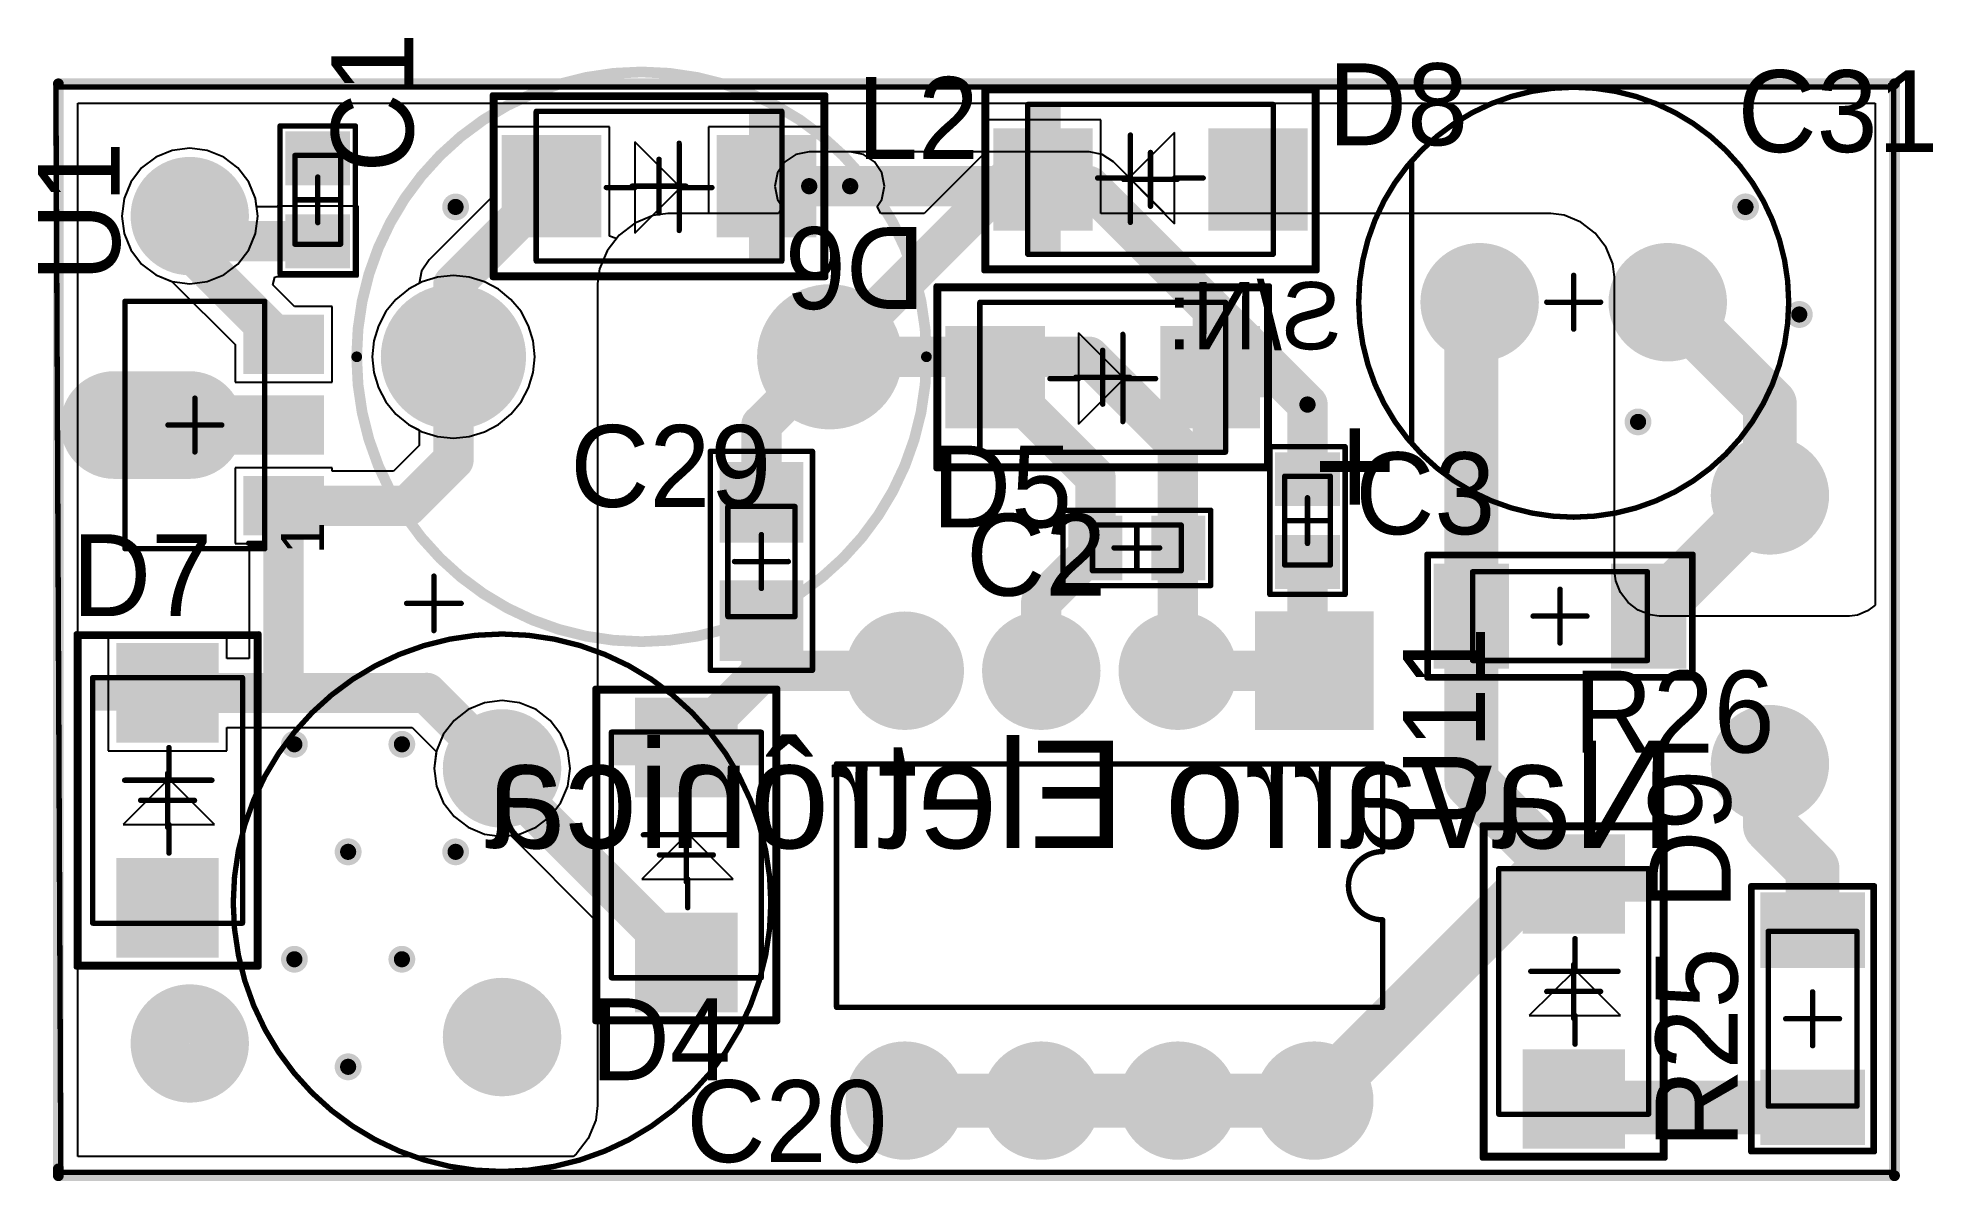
# Model space of a CAD drawing. Header units: millimetres. Extents: x 1.82 to 3.21, y 1.18 to 2.01.
import ezdxf

# ---------------------------------------------------------------- set-up
doc = ezdxf.new("R2010")
doc.units = ezdxf.units.MM
doc.header["$MEASUREMENT"] = 0
for name, color, linetype in [('BottomLayer', 5, 'Continuous'), ('BottomOverlay', 54, 'Continuous'), ('BottomSolder', 6, 'Continuous'), ('KeepOutLayer', 6, 'Continuous'), ('Mechanical13', 56, 'Continuous'), ('Mechanical15', 56, 'Continuous'), ('MultiLayer', 9, 'Continuous'), ('PadHoleLayer', 156, 'Continuous'), ('TopLayer', 1, 'Continuous'), ('TopOverlay', 2, 'Continuous'), ('TopPaste', 8, 'Continuous'), ('TopSolder', 216, 'Continuous'), ('ViaHoleLayer', 16, 'Continuous')]:
    doc.layers.add(name, color=color, linetype=linetype)

msp = doc.modelspace()

# ---------------------------------------------------------------- texts
at = {"layer": 'BottomOverlay', "text_generation_flag": 2}
for s, height, p in [('S/N:', 0.04921, (2.775, 1.7855)), ('Navarro Eletrônica', 0.07874, (3.02, 1.42))]:
    msp.add_text(s, height=height, rotation=360, dxfattribs=at).set_placement(p)
at = {"layer": 'TopOverlay'}
for s, rotation, p in [('C1', 90, (2.095, 1.915)), ('U1', 90, (1.88, 1.835)), ('D6', 180, (2.47, 1.875)), ('U11', 90, (2.88, 1.435)), ('D9', 90, (3.06, 1.375)), ('R25', 90, (3.065, 1.2))]:
    msp.add_text(s, height=0.06, rotation=rotation, dxfattribs=at).set_placement(p)
for s, p in [('L2', (2.42, 1.925)), ('D8', (2.765, 1.935)), ('C31', (3.065, 1.93)), ('C29', (2.21, 1.67)), ('D5', (2.475, 1.655)), ('C3', (2.785, 1.65)), ('C2', (2.5, 1.605)), ('D7', (1.845, 1.59)), ('R26', (2.945, 1.49)), ('D4', (2.225, 1.25)), ('C20', (2.295, 1.19))]:
    msp.add_text(s, height=0.06, dxfattribs=at).set_placement(p)

# ---------------------------------------------------------------- blocks, each defined once
blk = doc.blocks.new('CC0603_1')
at = {"layer": 'Mechanical13', "const_width": 0.00394}
for points in [[(-0.0325, -0.0167), (-0.0325, 0.0167)], [(0.0325, 0.0167), (-0.0325, 0.0167)], [(0.0325, -0.0167), (0.0325, 0.0167)], [(0.0325, -0.0167), (-0.0325, -0.0167)]]:
    blk.add_lwpolyline(points, dxfattribs=at)
at = {"layer": 'Mechanical13', "const_width": 0.00197}
for points in [[(-0.0335, 0.0167, 1), (-0.0315, 0.0167, 1)], [(-0.0335, 0.0167, 1), (-0.0315, 0.0167, 1)], [(0.0315, 0.0167, 1), (0.0335, 0.0167, 1)], [(0.0315, 0.0167, 1), (0.0335, 0.0167, 1)], [(-0.0335, -0.0167, 1), (-0.0315, -0.0167, 1)], [(-0.0335, -0.0167, 1), (-0.0315, -0.0167, 1)], [(0.0315, -0.0167, 1), (0.0335, -0.0167, 1)], [(0.0315, -0.0167, 1), (0.0335, -0.0167, 1)]]:
    blk.add_lwpolyline(points, format="xyb", close=True, dxfattribs=at)
at = {"layer": 'Mechanical15', "const_width": 0.00394}
for points in [[(0, -0.0167), (0, 0.0167)], [(0.0167, 0), (-0.0167, 0)]]:
    blk.add_lwpolyline(points, dxfattribs=at)
at = {"layer": 'Mechanical15', "const_width": 0.00197}
for points in [[(-0.001, 0.0167, 1), (0.001, 0.0167, 1)], [(-0.0177, 0, 1), (-0.0157, 0, 1)], [(0.0157, 0, 1), (0.0177, 0, 1)], [(-0.001, -0.0167, 1), (0.001, -0.0167, 1)]]:
    blk.add_lwpolyline(points, format="xyb", close=True, dxfattribs=at)
at = {"layer": 'TopLayer'}
for points in [[(-0.0461, -0.0197), (-0.0146, -0.0197), (-0.0461, 0.0197), (-0.0146, 0.0197)], [(0.0146, -0.0197), (0.0461, -0.0197), (0.0146, 0.0197), (0.0461, 0.0197)]]:
    blk.add_solid(points, dxfattribs=at)
at = {"layer": 'TopOverlay', "const_width": 0.00394}
for points in [[(-0.0541, -0.0276), (-0.0541, 0.0276)], [(0.0541, 0.0276), (-0.0541, 0.0276)], [(0.0541, -0.0276), (0.0541, 0.0276)], [(0.0541, -0.0276), (-0.0541, -0.0276)]]:
    blk.add_lwpolyline(points, dxfattribs=at)
at = {"layer": 'TopOverlay', "const_width": 0.00197}
for points in [[(-0.0551, 0.0276, 1), (-0.0531, 0.0276, 1)], [(-0.0551, 0.0276, 1), (-0.0531, 0.0276, 1)], [(0.0531, 0.0276, 1), (0.0551, 0.0276, 1)], [(0.0531, 0.0276, 1), (0.0551, 0.0276, 1)], [(-0.0551, -0.0276, 1), (-0.0531, -0.0276, 1)], [(-0.0551, -0.0276, 1), (-0.0531, -0.0276, 1)], [(0.0531, -0.0276, 1), (0.0551, -0.0276, 1)], [(0.0531, -0.0276, 1), (0.0551, -0.0276, 1)]]:
    blk.add_lwpolyline(points, format="xyb", close=True, dxfattribs=at)
at = {"layer": 'TopPaste'}
for points in [[(-0.0461, -0.0197), (-0.0146, -0.0197), (-0.0461, 0.0197), (-0.0146, 0.0197)], [(0.0146, -0.0197), (0.0461, -0.0197), (0.0146, 0.0197), (0.0461, 0.0197)]]:
    blk.add_solid(points, dxfattribs=at)
at = {"layer": 'TopSolder'}
for points in [[(-0.0501, -0.0237), (-0.0106, -0.0237), (-0.0501, 0.0237), (-0.0106, 0.0237)], [(0.0106, -0.0237), (0.0501, -0.0237), (0.0106, 0.0237), (0.0501, 0.0237)]]:
    blk.add_solid(points, dxfattribs=at)
blk = doc.blocks.new('CC0603_2')
at = {"layer": 'Mechanical13', "const_width": 0.00394}
for points in [[(-0.0325, 0.0167), (-0.0325, -0.0167)], [(0.0325, 0.0167), (-0.0325, 0.0167)], [(0.0325, 0.0167), (0.0325, -0.0167)], [(0.0325, -0.0167), (-0.0325, -0.0167)]]:
    blk.add_lwpolyline(points, dxfattribs=at)
at = {"layer": 'Mechanical13', "const_width": 0.00197}
for points in [[(-0.0335, 0.0167, 1), (-0.0315, 0.0167, 1)], [(-0.0335, 0.0167, 1), (-0.0315, 0.0167, 1)], [(0.0315, 0.0167, 1), (0.0335, 0.0167, 1)], [(0.0315, 0.0167, 1), (0.0335, 0.0167, 1)], [(-0.0335, -0.0167, 1), (-0.0315, -0.0167, 1)], [(-0.0335, -0.0167, 1), (-0.0315, -0.0167, 1)], [(0.0315, -0.0167, 1), (0.0335, -0.0167, 1)], [(0.0315, -0.0167, 1), (0.0335, -0.0167, 1)]]:
    blk.add_lwpolyline(points, format="xyb", close=True, dxfattribs=at)
at = {"layer": 'Mechanical15', "const_width": 0.00394}
for points in [[(0, 0.0167), (0, -0.0167)], [(0.0167, 0), (-0.0167, 0)]]:
    blk.add_lwpolyline(points, dxfattribs=at)
at = {"layer": 'Mechanical15', "const_width": 0.00197}
for points in [[(-0.001, 0.0167, 1), (0.001, 0.0167, 1)], [(-0.0177, 0, 1), (-0.0157, 0, 1)], [(0.0157, 0, 1), (0.0177, 0, 1)], [(-0.001, -0.0167, 1), (0.001, -0.0167, 1)]]:
    blk.add_lwpolyline(points, format="xyb", close=True, dxfattribs=at)
at = {"layer": 'TopLayer'}
for points in [[(-0.0461, -0.0197), (-0.0146, -0.0197), (-0.0461, 0.0197), (-0.0146, 0.0197)], [(0.0146, -0.0197), (0.0461, -0.0197), (0.0146, 0.0197), (0.0461, 0.0197)]]:
    blk.add_solid(points, dxfattribs=at)
at = {"layer": 'TopOverlay', "const_width": 0.00394}
for points in [[(-0.0541, 0.0276), (-0.0541, -0.0276)], [(0.0541, 0.0276), (-0.0541, 0.0276)], [(0.0541, 0.0276), (0.0541, -0.0276)], [(0.0541, -0.0276), (-0.0541, -0.0276)]]:
    blk.add_lwpolyline(points, dxfattribs=at)
at = {"layer": 'TopOverlay', "const_width": 0.00197}
for points in [[(-0.0551, 0.0276, 1), (-0.0531, 0.0276, 1)], [(-0.0551, 0.0276, 1), (-0.0531, 0.0276, 1)], [(0.0531, 0.0276, 1), (0.0551, 0.0276, 1)], [(0.0531, 0.0276, 1), (0.0551, 0.0276, 1)], [(-0.0551, -0.0276, 1), (-0.0531, -0.0276, 1)], [(-0.0551, -0.0276, 1), (-0.0531, -0.0276, 1)], [(0.0531, -0.0276, 1), (0.0551, -0.0276, 1)], [(0.0531, -0.0276, 1), (0.0551, -0.0276, 1)]]:
    blk.add_lwpolyline(points, format="xyb", close=True, dxfattribs=at)
at = {"layer": 'TopPaste'}
for points in [[(-0.0461, -0.0197), (-0.0146, -0.0197), (-0.0461, 0.0197), (-0.0146, 0.0197)], [(0.0146, -0.0197), (0.0461, -0.0197), (0.0146, 0.0197), (0.0461, 0.0197)]]:
    blk.add_solid(points, dxfattribs=at)
at = {"layer": 'TopSolder'}
for points in [[(-0.0501, -0.0237), (-0.0106, -0.0237), (-0.0501, 0.0237), (-0.0106, 0.0237)], [(0.0106, -0.0237), (0.0501, -0.0237), (0.0106, 0.0237), (0.0501, 0.0237)]]:
    blk.add_solid(points, dxfattribs=at)
blk = doc.blocks.new('CC0603_3')
at = {"layer": 'Mechanical13', "const_width": 0.00394}
for points in [[(-0.0325, 0.0167), (-0.0325, -0.0167)], [(-0.0325, 0.0167), (0.0325, 0.0167)], [(0.0325, 0.0167), (0.0325, -0.0167)], [(-0.0325, -0.0167), (0.0325, -0.0167)]]:
    blk.add_lwpolyline(points, dxfattribs=at)
at = {"layer": 'Mechanical13', "const_width": 0.00197}
for points in [[(-0.0335, 0.0167, 1), (-0.0315, 0.0167, 1)], [(-0.0335, 0.0167, 1), (-0.0315, 0.0167, 1)], [(0.0315, 0.0167, 1), (0.0335, 0.0167, 1)], [(0.0315, 0.0167, 1), (0.0335, 0.0167, 1)], [(-0.0335, -0.0167, 1), (-0.0315, -0.0167, 1)], [(-0.0335, -0.0167, 1), (-0.0315, -0.0167, 1)], [(0.0315, -0.0167, 1), (0.0335, -0.0167, 1)], [(0.0315, -0.0167, 1), (0.0335, -0.0167, 1)]]:
    blk.add_lwpolyline(points, format="xyb", close=True, dxfattribs=at)
at = {"layer": 'Mechanical15', "const_width": 0.00394}
for points in [[(0, 0.0167), (0, -0.0167)], [(-0.0167, 0), (0.0167, 0)]]:
    blk.add_lwpolyline(points, dxfattribs=at)
at = {"layer": 'Mechanical15', "const_width": 0.00197}
for points in [[(-0.001, 0.0167, 1), (0.001, 0.0167, 1)], [(-0.0177, 0, 1), (-0.0157, 0, 1)], [(0.0157, 0, 1), (0.0177, 0, 1)], [(-0.001, -0.0167, 1), (0.001, -0.0167, 1)]]:
    blk.add_lwpolyline(points, format="xyb", close=True, dxfattribs=at)
at = {"layer": 'TopLayer'}
for points in [[(-0.0461, -0.0197), (-0.0146, -0.0197), (-0.0461, 0.0197), (-0.0146, 0.0197)], [(0.0146, -0.0197), (0.0461, -0.0197), (0.0146, 0.0197), (0.0461, 0.0197)]]:
    blk.add_solid(points, dxfattribs=at)
at = {"layer": 'TopOverlay', "const_width": 0.00394}
for points in [[(-0.0541, 0.0276), (-0.0541, -0.0276)], [(-0.0541, 0.0276), (0.0541, 0.0276)], [(0.0541, 0.0276), (0.0541, -0.0276)], [(-0.0541, -0.0276), (0.0541, -0.0276)]]:
    blk.add_lwpolyline(points, dxfattribs=at)
at = {"layer": 'TopOverlay', "const_width": 0.00197}
for points in [[(-0.0551, 0.0276, 1), (-0.0531, 0.0276, 1)], [(-0.0551, 0.0276, 1), (-0.0531, 0.0276, 1)], [(0.0531, 0.0276, 1), (0.0551, 0.0276, 1)], [(0.0531, 0.0276, 1), (0.0551, 0.0276, 1)], [(-0.0551, -0.0276, 1), (-0.0531, -0.0276, 1)], [(-0.0551, -0.0276, 1), (-0.0531, -0.0276, 1)], [(0.0531, -0.0276, 1), (0.0551, -0.0276, 1)], [(0.0531, -0.0276, 1), (0.0551, -0.0276, 1)]]:
    blk.add_lwpolyline(points, format="xyb", close=True, dxfattribs=at)
at = {"layer": 'TopPaste'}
for points in [[(-0.0461, -0.0197), (-0.0146, -0.0197), (-0.0461, 0.0197), (-0.0146, 0.0197)], [(0.0146, -0.0197), (0.0461, -0.0197), (0.0146, 0.0197), (0.0461, 0.0197)]]:
    blk.add_solid(points, dxfattribs=at)
at = {"layer": 'TopSolder'}
for points in [[(-0.0501, -0.0237), (-0.0106, -0.0237), (-0.0501, 0.0237), (-0.0106, 0.0237)], [(0.0106, -0.0237), (0.0501, -0.0237), (0.0106, 0.0237), (0.0501, 0.0237)]]:
    blk.add_solid(points, dxfattribs=at)
blk = doc.blocks.new('CPOLRAD10X20_4')
at = {"layer": 'BottomLayer', "const_width": 0.0394}
for points in [[(-0.1181, 0, 1), (-0.0787, 0, 1)], [(0.0787, 0, 1), (0.1181, 0, 1)]]:
    blk.add_lwpolyline(points, format="xyb", close=True, dxfattribs=at)
at = {"layer": 'BottomSolder', "const_width": 0.0434}
for points in [[(-0.1201, 0, 1), (-0.0767, 0, 1)], [(0.0767, 0, 1), (0.1201, 0, 1)]]:
    blk.add_lwpolyline(points, format="xyb", close=True, dxfattribs=at)
at = {"layer": 'MultiLayer', "const_width": 0.0394}
for points in [[(-0.1181, 0, 1), (-0.0787, 0, 1)], [(0.0787, 0, 1), (0.1181, 0, 1)]]:
    blk.add_lwpolyline(points, format="xyb", close=True, dxfattribs=at)
at = {"layer": 'PadHoleLayer', "const_width": 0.0236}
for points in [[(-0.1102, 0, 1), (-0.0866, 0, 1)], [(0.0866, 0, 1), (0.1102, 0, 1)]]:
    blk.add_lwpolyline(points, format="xyb", close=True, dxfattribs=at)
at = {"layer": 'TopLayer', "const_width": 0.0394}
for points in [[(-0.1181, 0, 1), (-0.0787, 0, 1)], [(0.0787, 0, 1), (0.1181, 0, 1)]]:
    blk.add_lwpolyline(points, format="xyb", close=True, dxfattribs=at)
at = {"layer": 'TopOverlay'}
for points, const_width in [([(0.1969, 0, 1), (-0.1969, 0, 1)], 0.00394), ([(0.2184, 0.0699, 1), (0.2203, 0.0699, 1)], 0.00197), ([(0.1984, 0.0499, 1), (0.2003, 0.0499, 1)], 0.00197), ([(0.2384, 0.0499, 1), (0.2403, 0.0499, 1)], 0.00197), ([(0.2184, 0.0299, 1), (0.2203, 0.0299, 1)], 0.00197), ([(-0.1978, 0, 1), (-0.1959, 0, 1)], 0.00197), ([(0.1959, 0, 1), (0.1978, 0, 1)], 0.00197)]:
    blk.add_lwpolyline(points, format="xyb", close=True, dxfattribs=dict(at, const_width=const_width))
at = {"layer": 'TopOverlay', "const_width": 0.00394}
for points in [[(0.2193, 0.0699), (0.2193, 0.0299)], [(0.1993, 0.0499), (0.2393, 0.0499)]]:
    blk.add_lwpolyline(points, dxfattribs=at)
at = {"layer": 'TopSolder', "const_width": 0.0434}
for points in [[(-0.1201, 0, 1), (-0.0767, 0, 1)], [(0.0767, 0, 1), (0.1201, 0, 1)]]:
    blk.add_lwpolyline(points, format="xyb", close=True, dxfattribs=at)
blk = doc.blocks.new('CC0805_5')
at = {"layer": 'Mechanical13', "const_width": 0.00394}
for points in [[(-0.0404, -0.0246), (-0.0404, 0.0246)], [(0.0404, 0.0246), (-0.0404, 0.0246)], [(0.0404, -0.0246), (0.0404, 0.0246)], [(0.0404, -0.0246), (-0.0404, -0.0246)]]:
    blk.add_lwpolyline(points, dxfattribs=at)
at = {"layer": 'Mechanical13', "const_width": 0.00197}
for points in [[(-0.0413, 0.0246, 1), (-0.0394, 0.0246, 1)], [(-0.0413, 0.0246, 1), (-0.0394, 0.0246, 1)], [(0.0394, 0.0246, 1), (0.0413, 0.0246, 1)], [(0.0394, 0.0246, 1), (0.0413, 0.0246, 1)], [(-0.0413, -0.0246, 1), (-0.0394, -0.0246, 1)], [(-0.0413, -0.0246, 1), (-0.0394, -0.0246, 1)], [(0.0394, -0.0246, 1), (0.0413, -0.0246, 1)], [(0.0394, -0.0246, 1), (0.0413, -0.0246, 1)]]:
    blk.add_lwpolyline(points, format="xyb", close=True, dxfattribs=at)
at = {"layer": 'Mechanical15', "const_width": 0.00394}
for points in [[(0, -0.0197), (0, 0.0197)], [(0.0197, 0), (-0.0197, 0)]]:
    blk.add_lwpolyline(points, dxfattribs=at)
at = {"layer": 'Mechanical15', "const_width": 0.00197}
for points in [[(-0.001, 0.0197, 1), (0.001, 0.0197, 1)], [(-0.0207, 0, 1), (-0.0187, 0, 1)], [(0.0187, 0, 1), (0.0207, 0, 1)], [(-0.001, -0.0197, 1), (0.001, -0.0197, 1)]]:
    blk.add_lwpolyline(points, format="xyb", close=True, dxfattribs=at)
at = {"layer": 'TopLayer'}
for points in [[(-0.0689, -0.0266), (-0.0177, -0.0266), (-0.0689, 0.0266), (-0.0177, 0.0266)], [(0.0177, -0.0266), (0.0689, -0.0266), (0.0177, 0.0266), (0.0689, 0.0266)]]:
    blk.add_solid(points, dxfattribs=at)
at = {"layer": 'TopOverlay', "const_width": 0.00394}
for points in [[(0.0797, 0.0374), (-0.0807, 0.0374)], [(-0.0807, -0.0374), (-0.0807, 0.0374)], [(0.0797, -0.0374), (0.0797, 0.0374)], [(0.0797, -0.0374), (-0.0807, -0.0374)]]:
    blk.add_lwpolyline(points, dxfattribs=at)
at = {"layer": 'TopOverlay', "const_width": 0.00197}
for points in [[(-0.0817, 0.0374, 1), (-0.0797, 0.0374, 1)], [(-0.0817, 0.0374, 1), (-0.0797, 0.0374, 1)], [(0.0787, 0.0374, 1), (0.0807, 0.0374, 1)], [(0.0787, 0.0374, 1), (0.0807, 0.0374, 1)], [(-0.0817, -0.0374, 1), (-0.0797, -0.0374, 1)], [(-0.0817, -0.0374, 1), (-0.0797, -0.0374, 1)], [(0.0787, -0.0374, 1), (0.0807, -0.0374, 1)], [(0.0787, -0.0374, 1), (0.0807, -0.0374, 1)]]:
    blk.add_lwpolyline(points, format="xyb", close=True, dxfattribs=at)
at = {"layer": 'TopPaste'}
for points in [[(-0.0689, -0.0266), (-0.0177, -0.0266), (-0.0689, 0.0266), (-0.0177, 0.0266)], [(0.0177, -0.0266), (0.0689, -0.0266), (0.0177, 0.0266), (0.0689, 0.0266)]]:
    blk.add_solid(points, dxfattribs=at)
at = {"layer": 'TopSolder'}
for points in [[(-0.0729, -0.0306), (-0.0137, -0.0306), (-0.0729, 0.0306), (-0.0137, 0.0306)], [(0.0137, -0.0306), (0.0729, -0.0306), (0.0137, 0.0306), (0.0729, 0.0306)]]:
    blk.add_solid(points, dxfattribs=at)
blk = doc.blocks.new('CPOLRAD8X12_6')
at = {"layer": 'BottomLayer', "const_width": 0.0394}
for points in [[(-0.0886, 0, 1), (-0.0492, 0, 1)], [(0.0492, 0, 1), (0.0886, 0, 1)]]:
    blk.add_lwpolyline(points, format="xyb", close=True, dxfattribs=at)
at = {"layer": 'BottomSolder', "const_width": 0.0434}
for points in [[(-0.0906, 0, 1), (-0.0472, 0, 1)], [(0.0472, 0, 1), (0.0906, 0, 1)]]:
    blk.add_lwpolyline(points, format="xyb", close=True, dxfattribs=at)
at = {"layer": 'Mechanical13'}
for points, const_width in [([(0.1575, 0, 1), (-0.1575, 0, 1)], 0.00394), ([(-0.1585, 0, 1), (-0.1565, 0, 1)], 0.00197), ([(0.1565, 0, 1), (0.1585, 0, 1)], 0.00197)]:
    blk.add_lwpolyline(points, format="xyb", close=True, dxfattribs=dict(at, const_width=const_width))
at = {"layer": 'Mechanical15', "const_width": 0.00394}
for points in [[(0, 0.0197), (0, 0)], [(0, 0), (-0.0197, 0)], [(0, 0), (0, -0.0197)], [(0.0197, 0), (0, 0)]]:
    blk.add_lwpolyline(points, dxfattribs=at)
at = {"layer": 'Mechanical15', "const_width": 0.00197}
for points in [[(-0.001, 0.0197, 1), (0.001, 0.0197, 1)], [(-0.0207, 0, 1), (-0.0187, 0, 1)], [(-0.001, 0, 1), (0.001, 0, 1)], [(-0.001, 0, 1), (0.001, 0, 1)], [(-0.001, 0, 1), (0.001, 0, 1)], [(-0.001, 0, 1), (0.001, 0, 1)], [(0.0187, 0, 1), (0.0207, 0, 1)], [(-0.001, -0.0197, 1), (0.001, -0.0197, 1)]]:
    blk.add_lwpolyline(points, format="xyb", close=True, dxfattribs=at)
at = {"layer": 'MultiLayer', "const_width": 0.0394}
for points in [[(-0.0886, 0, 1), (-0.0492, 0, 1)], [(0.0492, 0, 1), (0.0886, 0, 1)]]:
    blk.add_lwpolyline(points, format="xyb", close=True, dxfattribs=at)
at = {"layer": 'PadHoleLayer', "const_width": 0.0197}
for points in [[(-0.0787, 0, 1), (-0.0591, 0, 1)], [(0.0591, 0, 1), (0.0787, 0, 1)]]:
    blk.add_lwpolyline(points, format="xyb", close=True, dxfattribs=at)
at = {"layer": 'TopLayer', "const_width": 0.0394}
for points in [[(-0.0886, 0, 1), (-0.0492, 0, 1)], [(0.0492, 0, 1), (0.0886, 0, 1)]]:
    blk.add_lwpolyline(points, format="xyb", close=True, dxfattribs=at)
at = {"layer": 'TopOverlay'}
for points, const_width in [([(0.1575, 0, 1), (-0.1575, 0, 1)], 0.00394), ([(0.1176, 0.103, 1), (0.1196, 0.103, 1)], 0.00197), ([(-0.1585, 0, 1), (-0.1565, 0, 1)], 0.00197), ([(0.1565, 0, 1), (0.1585, 0, 1)], 0.00197), ([(0.1176, -0.1035, 1), (0.1196, -0.1035, 1)], 0.00197)]:
    blk.add_lwpolyline(points, format="xyb", close=True, dxfattribs=dict(at, const_width=const_width))
at = {"layer": 'TopOverlay', "const_width": 0.00394}
blk.add_lwpolyline([(0.1186, 0.103), (0.1186, -0.1035)], dxfattribs=at)
at = {"layer": 'TopSolder', "const_width": 0.0434}
for points in [[(-0.0906, 0, 1), (-0.0472, 0, 1)], [(0.0472, 0, 1), (0.0906, 0, 1)]]:
    blk.add_lwpolyline(points, format="xyb", close=True, dxfattribs=at)
at = {"layer": 'TopOverlay'}
blk.add_text('+', height=0.0787, dxfattribs=at).set_placement((0.1296, 0.0824))
blk = doc.blocks.new('SMA_7')
at = {"layer": 'Mechanical13', "const_width": 0.00394}
for points in [[(-0.09, 0.0549), (0.09, 0.0549)], [(-0.09, 0.0549), (-0.09, -0.0549)], [(0.09, 0.0549), (0.09, -0.0549)], [(-0.09, -0.0549), (0.09, -0.0549)]]:
    blk.add_lwpolyline(points, dxfattribs=at)
at = {"layer": 'Mechanical13', "const_width": 0.00197}
for points in [[(-0.0909, 0.0549, 1), (-0.089, 0.0549, 1)], [(-0.0909, 0.0549, 1), (-0.089, 0.0549, 1)], [(0.089, 0.0549, 1), (0.0909, 0.0549, 1)], [(0.089, 0.0549, 1), (0.0909, 0.0549, 1)], [(-0.0909, -0.0549, 1), (-0.089, -0.0549, 1)], [(-0.0909, -0.0549, 1), (-0.089, -0.0549, 1)], [(0.089, -0.0549, 1), (0.0909, -0.0549, 1)], [(0.089, -0.0549, 1), (0.0909, -0.0549, 1)]]:
    blk.add_lwpolyline(points, format="xyb", close=True, dxfattribs=at)
at = {"layer": 'Mechanical13'}
blk.add_solid([(0.0658, -0.0549), (0.09, -0.0549), (0.0658, 0.0549), (0.09, 0.0549)], dxfattribs=at)
at = {"layer": 'Mechanical15', "const_width": 0.00394}
for points in [[(-0.1201, 0.065), (0.1201, 0.065)], [(-0.1201, 0.065), (-0.1201, -0.065)], [(0.1201, 0.065), (0.1201, -0.065)], [(0, 0.0197), (0, -0.0197)], [(-0.0197, 0), (0.0197, 0)], [(-0.1201, -0.065), (0.1201, -0.065)]]:
    blk.add_lwpolyline(points, dxfattribs=at)
at = {"layer": 'Mechanical15', "const_width": 0.00197}
for points in [[(-0.1211, 0.065, 1), (-0.1191, 0.065, 1)], [(-0.1211, 0.065, 1), (-0.1191, 0.065, 1)], [(0.1191, 0.065, 1), (0.1211, 0.065, 1)], [(0.1191, 0.065, 1), (0.1211, 0.065, 1)], [(-0.001, 0.0197, 1), (0.001, 0.0197, 1)], [(-0.0207, 0, 1), (-0.0187, 0, 1)], [(0.0187, 0, 1), (0.0207, 0, 1)], [(-0.001, -0.0197, 1), (0.001, -0.0197, 1)], [(-0.1211, -0.065, 1), (-0.1191, -0.065, 1)], [(-0.1211, -0.065, 1), (-0.1191, -0.065, 1)], [(0.1191, -0.065, 1), (0.1211, -0.065, 1)], [(0.1191, -0.065, 1), (0.1211, -0.065, 1)]]:
    blk.add_lwpolyline(points, format="xyb", close=True, dxfattribs=at)
at = {"layer": 'TopLayer'}
for points in [[(-0.1112, -0.0335), (-0.0463, -0.0335), (-0.1112, 0.0335), (-0.0463, 0.0335)], [(0.0463, -0.0335), (0.1112, -0.0335), (0.0463, 0.0335), (0.1112, 0.0335)]]:
    blk.add_solid(points, dxfattribs=at)
at = {"layer": 'TopOverlay'}
for p, q in [((0.0157, -0.001), (-0.0177, 0.0325)), ((-0.0177, 0.0325), (-0.0177, -0.0344)), ((-0.0177, -0.0344), (0.0157, -0.001))]:
    blk.add_line(p, q, dxfattribs=at)
at = {"layer": 'TopOverlay', "const_width": 0.00394}
for points in [[(-0.122, 0.0669), (-0.122, -0.0669)], [(-0.122, 0.0669), (0.122, 0.0669)], [(0.122, 0.0669), (0.122, -0.0669)], [(0.0148, 0.0315), (0.0148, -0.0325)], [(-0.0386, -0.001), (-0.0177, -0.001)], [(0.0157, -0.001), (0.0387, -0.001)], [(-0.122, -0.0669), (0.122, -0.0669)]]:
    blk.add_lwpolyline(points, dxfattribs=at)
at = {"layer": 'TopOverlay', "const_width": 0.00197}
for points in [[(-0.123, 0.0669, 1), (-0.1211, 0.0669, 1)], [(-0.123, 0.0669, 1), (-0.1211, 0.0669, 1)], [(0.1211, 0.0669, 1), (0.123, 0.0669, 1)], [(0.1211, 0.0669, 1), (0.123, 0.0669, 1)], [(0.0138, 0.0315, 1), (0.0157, 0.0315, 1)], [(-0.0396, -0.001, 1), (-0.0377, -0.001, 1)], [(-0.0187, -0.001, 1), (-0.0167, -0.001, 1)], [(0.0148, -0.001, 1), (0.0167, -0.001, 1)], [(0.0377, -0.001, 1), (0.0397, -0.001, 1)], [(0.0138, -0.0325, 1), (0.0157, -0.0325, 1)], [(-0.123, -0.0669, 1), (-0.1211, -0.0669, 1)], [(-0.123, -0.0669, 1), (-0.1211, -0.0669, 1)], [(0.1211, -0.0669, 1), (0.123, -0.0669, 1)], [(0.1211, -0.0669, 1), (0.123, -0.0669, 1)]]:
    blk.add_lwpolyline(points, format="xyb", close=True, dxfattribs=at)
at = {"layer": 'TopPaste'}
for points in [[(-0.1112, -0.0335), (-0.0463, -0.0335), (-0.1112, 0.0335), (-0.0463, 0.0335)], [(0.0463, -0.0335), (0.1112, -0.0335), (0.0463, 0.0335), (0.1112, 0.0335)]]:
    blk.add_solid(points, dxfattribs=at)
at = {"layer": 'TopSolder'}
for points in [[(-0.1152, -0.0375), (-0.0423, -0.0375), (-0.1152, 0.0375), (-0.0423, 0.0375)], [(0.0423, -0.0375), (0.1152, -0.0375), (0.0423, 0.0375), (0.1152, 0.0375)]]:
    blk.add_solid(points, dxfattribs=at)
blk = doc.blocks.new('SMA_8')
at = {"layer": 'Mechanical13', "const_width": 0.00394}
for points in [[(-0.09, 0.0549), (0.09, 0.0549)], [(-0.09, -0.0549), (-0.09, 0.0549)], [(0.09, -0.0549), (0.09, 0.0549)], [(-0.09, -0.0549), (0.09, -0.0549)]]:
    blk.add_lwpolyline(points, dxfattribs=at)
at = {"layer": 'Mechanical13', "const_width": 0.00197}
for points in [[(-0.0909, 0.0549, 1), (-0.089, 0.0549, 1)], [(-0.0909, 0.0549, 1), (-0.089, 0.0549, 1)], [(0.089, 0.0549, 1), (0.0909, 0.0549, 1)], [(0.089, 0.0549, 1), (0.0909, 0.0549, 1)], [(-0.0909, -0.0549, 1), (-0.089, -0.0549, 1)], [(-0.0909, -0.0549, 1), (-0.089, -0.0549, 1)], [(0.089, -0.0549, 1), (0.0909, -0.0549, 1)], [(0.089, -0.0549, 1), (0.0909, -0.0549, 1)]]:
    blk.add_lwpolyline(points, format="xyb", close=True, dxfattribs=at)
at = {"layer": 'Mechanical13'}
blk.add_solid([(0.0658, -0.0549), (0.09, -0.0549), (0.0658, 0.0549), (0.09, 0.0549)], dxfattribs=at)
at = {"layer": 'Mechanical15', "const_width": 0.00394}
for points in [[(-0.1201, 0.065), (0.1201, 0.065)], [(-0.1201, -0.065), (-0.1201, 0.065)], [(0.1201, -0.065), (0.1201, 0.065)], [(0, -0.0197), (0, 0.0197)], [(-0.0197, 0), (0.0197, 0)], [(-0.1201, -0.065), (0.1201, -0.065)]]:
    blk.add_lwpolyline(points, dxfattribs=at)
at = {"layer": 'Mechanical15', "const_width": 0.00197}
for points in [[(-0.1211, 0.065, 1), (-0.1191, 0.065, 1)], [(-0.1211, 0.065, 1), (-0.1191, 0.065, 1)], [(0.1191, 0.065, 1), (0.1211, 0.065, 1)], [(0.1191, 0.065, 1), (0.1211, 0.065, 1)], [(-0.001, 0.0197, 1), (0.001, 0.0197, 1)], [(-0.0207, 0, 1), (-0.0187, 0, 1)], [(0.0187, 0, 1), (0.0207, 0, 1)], [(-0.001, -0.0197, 1), (0.001, -0.0197, 1)], [(-0.1211, -0.065, 1), (-0.1191, -0.065, 1)], [(-0.1211, -0.065, 1), (-0.1191, -0.065, 1)], [(0.1191, -0.065, 1), (0.1211, -0.065, 1)], [(0.1191, -0.065, 1), (0.1211, -0.065, 1)]]:
    blk.add_lwpolyline(points, format="xyb", close=True, dxfattribs=at)
at = {"layer": 'TopLayer'}
for points in [[(-0.1112, -0.0335), (-0.0463, -0.0335), (-0.1112, 0.0335), (-0.0463, 0.0335)], [(0.0463, -0.0335), (0.1112, -0.0335), (0.0463, 0.0335), (0.1112, 0.0335)]]:
    blk.add_solid(points, dxfattribs=at)
at = {"layer": 'TopOverlay'}
for p, q in [((0.0157, -0.001), (-0.0177, 0.0325)), ((-0.0177, 0.0325), (-0.0177, -0.0344)), ((-0.0177, -0.0344), (0.0157, -0.001))]:
    blk.add_line(p, q, dxfattribs=at)
at = {"layer": 'TopOverlay', "const_width": 0.00394}
for points in [[(-0.122, -0.0669), (-0.122, 0.0669)], [(-0.122, 0.0669), (0.122, 0.0669)], [(0.122, -0.0669), (0.122, 0.0669)], [(0.0148, -0.0325), (0.0148, 0.0315)], [(-0.0386, -0.001), (-0.0177, -0.001)], [(0.0157, -0.001), (0.0387, -0.001)], [(-0.122, -0.0669), (0.122, -0.0669)]]:
    blk.add_lwpolyline(points, dxfattribs=at)
at = {"layer": 'TopOverlay', "const_width": 0.00197}
for points in [[(-0.123, 0.0669, 1), (-0.1211, 0.0669, 1)], [(-0.123, 0.0669, 1), (-0.1211, 0.0669, 1)], [(0.1211, 0.0669, 1), (0.123, 0.0669, 1)], [(0.1211, 0.0669, 1), (0.123, 0.0669, 1)], [(0.0138, 0.0315, 1), (0.0157, 0.0315, 1)], [(-0.0396, -0.001, 1), (-0.0377, -0.001, 1)], [(-0.0187, -0.001, 1), (-0.0167, -0.001, 1)], [(0.0148, -0.001, 1), (0.0167, -0.001, 1)], [(0.0377, -0.001, 1), (0.0397, -0.001, 1)], [(0.0138, -0.0325, 1), (0.0157, -0.0325, 1)], [(-0.123, -0.0669, 1), (-0.1211, -0.0669, 1)], [(-0.123, -0.0669, 1), (-0.1211, -0.0669, 1)], [(0.1211, -0.0669, 1), (0.123, -0.0669, 1)], [(0.1211, -0.0669, 1), (0.123, -0.0669, 1)]]:
    blk.add_lwpolyline(points, format="xyb", close=True, dxfattribs=at)
at = {"layer": 'TopPaste'}
for points in [[(-0.1112, -0.0335), (-0.0463, -0.0335), (-0.1112, 0.0335), (-0.0463, 0.0335)], [(0.0463, -0.0335), (0.1112, -0.0335), (0.0463, 0.0335), (0.1112, 0.0335)]]:
    blk.add_solid(points, dxfattribs=at)
at = {"layer": 'TopSolder'}
for points in [[(-0.1152, -0.0375), (-0.0423, -0.0375), (-0.1152, 0.0375), (-0.0423, 0.0375)], [(0.0423, -0.0375), (0.1152, -0.0375), (0.0423, 0.0375), (0.1152, 0.0375)]]:
    blk.add_solid(points, dxfattribs=at)
blk = doc.blocks.new('SMA_9')
at = {"layer": 'Mechanical13', "const_width": 0.00394}
for points in [[(-0.09, 0.0549), (0.09, 0.0549)], [(-0.09, -0.0549), (-0.09, 0.0549)], [(0.09, -0.0549), (0.09, 0.0549)], [(-0.09, -0.0549), (0.09, -0.0549)]]:
    blk.add_lwpolyline(points, dxfattribs=at)
at = {"layer": 'Mechanical13', "const_width": 0.00197}
for points in [[(-0.0909, 0.0549, 1), (-0.089, 0.0549, 1)], [(-0.0909, 0.0549, 1), (-0.089, 0.0549, 1)], [(0.089, 0.0549, 1), (0.0909, 0.0549, 1)], [(0.089, 0.0549, 1), (0.0909, 0.0549, 1)], [(-0.0909, -0.0549, 1), (-0.089, -0.0549, 1)], [(-0.0909, -0.0549, 1), (-0.089, -0.0549, 1)], [(0.089, -0.0549, 1), (0.0909, -0.0549, 1)], [(0.089, -0.0549, 1), (0.0909, -0.0549, 1)]]:
    blk.add_lwpolyline(points, format="xyb", close=True, dxfattribs=at)
at = {"layer": 'Mechanical13'}
blk.add_solid([(0.0658, -0.0549), (0.09, -0.0549), (0.0658, 0.0549), (0.09, 0.0549)], dxfattribs=at)
at = {"layer": 'Mechanical15', "const_width": 0.00394}
for points in [[(-0.1201, 0.065), (0.1201, 0.065)], [(-0.1201, -0.065), (-0.1201, 0.065)], [(0.1201, -0.065), (0.1201, 0.065)], [(0, -0.0197), (0, 0.0197)], [(-0.0197, 0), (0.0197, 0)], [(-0.1201, -0.065), (0.1201, -0.065)]]:
    blk.add_lwpolyline(points, dxfattribs=at)
at = {"layer": 'Mechanical15', "const_width": 0.00197}
for points in [[(-0.1211, 0.065, 1), (-0.1191, 0.065, 1)], [(-0.1211, 0.065, 1), (-0.1191, 0.065, 1)], [(0.1191, 0.065, 1), (0.1211, 0.065, 1)], [(0.1191, 0.065, 1), (0.1211, 0.065, 1)], [(-0.001, 0.0197, 1), (0.001, 0.0197, 1)], [(-0.0207, 0, 1), (-0.0187, 0, 1)], [(0.0187, 0, 1), (0.0207, 0, 1)], [(-0.001, -0.0197, 1), (0.001, -0.0197, 1)], [(-0.1211, -0.065, 1), (-0.1191, -0.065, 1)], [(-0.1211, -0.065, 1), (-0.1191, -0.065, 1)], [(0.1191, -0.065, 1), (0.1211, -0.065, 1)], [(0.1191, -0.065, 1), (0.1211, -0.065, 1)]]:
    blk.add_lwpolyline(points, format="xyb", close=True, dxfattribs=at)
at = {"layer": 'TopLayer'}
for points in [[(-0.1112, -0.0335), (-0.0463, -0.0335), (-0.1112, 0.0335), (-0.0463, 0.0335)], [(0.0463, -0.0335), (0.1112, -0.0335), (0.0463, 0.0335), (0.1112, 0.0335)]]:
    blk.add_solid(points, dxfattribs=at)
at = {"layer": 'TopOverlay'}
for p, q in [((0.0157, -0.001), (-0.0177, 0.0325)), ((-0.0177, 0.0325), (-0.0177, -0.0344)), ((-0.0177, -0.0344), (0.0157, -0.001))]:
    blk.add_line(p, q, dxfattribs=at)
at = {"layer": 'TopOverlay', "const_width": 0.00394}
for points in [[(-0.122, -0.0669), (-0.122, 0.0669)], [(-0.122, 0.0669), (0.122, 0.0669)], [(0.122, -0.0669), (0.122, 0.0669)], [(0.0148, -0.0325), (0.0148, 0.0315)], [(-0.0386, -0.001), (-0.0177, -0.001)], [(0.0157, -0.001), (0.0387, -0.001)], [(-0.122, -0.0669), (0.122, -0.0669)]]:
    blk.add_lwpolyline(points, dxfattribs=at)
at = {"layer": 'TopOverlay', "const_width": 0.00197}
for points in [[(-0.123, 0.0669, 1), (-0.1211, 0.0669, 1)], [(-0.123, 0.0669, 1), (-0.1211, 0.0669, 1)], [(0.1211, 0.0669, 1), (0.123, 0.0669, 1)], [(0.1211, 0.0669, 1), (0.123, 0.0669, 1)], [(0.0138, 0.0315, 1), (0.0157, 0.0315, 1)], [(-0.0396, -0.001, 1), (-0.0377, -0.001, 1)], [(-0.0187, -0.001, 1), (-0.0167, -0.001, 1)], [(0.0148, -0.001, 1), (0.0167, -0.001, 1)], [(0.0377, -0.001, 1), (0.0397, -0.001, 1)], [(0.0138, -0.0325, 1), (0.0157, -0.0325, 1)], [(-0.123, -0.0669, 1), (-0.1211, -0.0669, 1)], [(-0.123, -0.0669, 1), (-0.1211, -0.0669, 1)], [(0.1211, -0.0669, 1), (0.123, -0.0669, 1)], [(0.1211, -0.0669, 1), (0.123, -0.0669, 1)]]:
    blk.add_lwpolyline(points, format="xyb", close=True, dxfattribs=at)
at = {"layer": 'TopPaste'}
for points in [[(-0.1112, -0.0335), (-0.0463, -0.0335), (-0.1112, 0.0335), (-0.0463, 0.0335)], [(0.0463, -0.0335), (0.1112, -0.0335), (0.0463, 0.0335), (0.1112, 0.0335)]]:
    blk.add_solid(points, dxfattribs=at)
at = {"layer": 'TopSolder'}
for points in [[(-0.1152, -0.0375), (-0.0423, -0.0375), (-0.1152, 0.0375), (-0.0423, 0.0375)], [(0.0423, -0.0375), (0.1152, -0.0375), (0.0423, 0.0375), (0.1152, 0.0375)]]:
    blk.add_solid(points, dxfattribs=at)
blk = doc.blocks.new('SMA_10')
at = {"layer": 'Mechanical13', "const_width": 0.00394}
for points in [[(-0.09, 0.0549), (0.09, 0.0549)], [(-0.09, 0.0549), (-0.09, -0.0549)], [(0.09, 0.0549), (0.09, -0.0549)], [(-0.09, -0.0549), (0.09, -0.0549)]]:
    blk.add_lwpolyline(points, dxfattribs=at)
at = {"layer": 'Mechanical13', "const_width": 0.00197}
for points in [[(-0.0909, 0.0549, 1), (-0.089, 0.0549, 1)], [(-0.0909, 0.0549, 1), (-0.089, 0.0549, 1)], [(0.089, 0.0549, 1), (0.0909, 0.0549, 1)], [(0.089, 0.0549, 1), (0.0909, 0.0549, 1)], [(-0.0909, -0.0549, 1), (-0.089, -0.0549, 1)], [(-0.0909, -0.0549, 1), (-0.089, -0.0549, 1)], [(0.089, -0.0549, 1), (0.0909, -0.0549, 1)], [(0.089, -0.0549, 1), (0.0909, -0.0549, 1)]]:
    blk.add_lwpolyline(points, format="xyb", close=True, dxfattribs=at)
at = {"layer": 'Mechanical13'}
blk.add_solid([(0.0658, -0.0549), (0.09, -0.0549), (0.0658, 0.0549), (0.09, 0.0549)], dxfattribs=at)
at = {"layer": 'Mechanical15', "const_width": 0.00394}
for points in [[(-0.1201, 0.065), (0.1201, 0.065)], [(-0.1201, 0.065), (-0.1201, -0.065)], [(0.1201, 0.065), (0.1201, -0.065)], [(0, 0.0197), (0, -0.0197)], [(-0.0197, 0), (0.0197, 0)], [(-0.1201, -0.065), (0.1201, -0.065)]]:
    blk.add_lwpolyline(points, dxfattribs=at)
at = {"layer": 'Mechanical15', "const_width": 0.00197}
for points in [[(-0.1211, 0.065, 1), (-0.1191, 0.065, 1)], [(-0.1211, 0.065, 1), (-0.1191, 0.065, 1)], [(0.1191, 0.065, 1), (0.1211, 0.065, 1)], [(0.1191, 0.065, 1), (0.1211, 0.065, 1)], [(-0.001, 0.0197, 1), (0.001, 0.0197, 1)], [(-0.0207, 0, 1), (-0.0187, 0, 1)], [(0.0187, 0, 1), (0.0207, 0, 1)], [(-0.001, -0.0197, 1), (0.001, -0.0197, 1)], [(-0.1211, -0.065, 1), (-0.1191, -0.065, 1)], [(-0.1211, -0.065, 1), (-0.1191, -0.065, 1)], [(0.1191, -0.065, 1), (0.1211, -0.065, 1)], [(0.1191, -0.065, 1), (0.1211, -0.065, 1)]]:
    blk.add_lwpolyline(points, format="xyb", close=True, dxfattribs=at)
at = {"layer": 'TopLayer'}
for points in [[(-0.1112, -0.0335), (-0.0463, -0.0335), (-0.1112, 0.0335), (-0.0463, 0.0335)], [(0.0463, -0.0335), (0.1112, -0.0335), (0.0463, 0.0335), (0.1112, 0.0335)]]:
    blk.add_solid(points, dxfattribs=at)
at = {"layer": 'TopOverlay'}
for p, q in [((0.0157, -0.001), (-0.0177, 0.0325)), ((-0.0177, 0.0325), (-0.0177, -0.0344)), ((-0.0177, -0.0344), (0.0157, -0.001))]:
    blk.add_line(p, q, dxfattribs=at)
at = {"layer": 'TopOverlay', "const_width": 0.00394}
for points in [[(-0.122, 0.0669), (-0.122, -0.0669)], [(-0.122, 0.0669), (0.122, 0.0669)], [(0.122, 0.0669), (0.122, -0.0669)], [(0.0148, 0.0315), (0.0148, -0.0325)], [(-0.0386, -0.001), (-0.0177, -0.001)], [(0.0157, -0.001), (0.0387, -0.001)], [(-0.122, -0.0669), (0.122, -0.0669)]]:
    blk.add_lwpolyline(points, dxfattribs=at)
at = {"layer": 'TopOverlay', "const_width": 0.00197}
for points in [[(-0.123, 0.0669, 1), (-0.1211, 0.0669, 1)], [(-0.123, 0.0669, 1), (-0.1211, 0.0669, 1)], [(0.1211, 0.0669, 1), (0.123, 0.0669, 1)], [(0.1211, 0.0669, 1), (0.123, 0.0669, 1)], [(0.0138, 0.0315, 1), (0.0157, 0.0315, 1)], [(-0.0396, -0.001, 1), (-0.0377, -0.001, 1)], [(-0.0187, -0.001, 1), (-0.0167, -0.001, 1)], [(0.0148, -0.001, 1), (0.0167, -0.001, 1)], [(0.0377, -0.001, 1), (0.0397, -0.001, 1)], [(0.0138, -0.0325, 1), (0.0157, -0.0325, 1)], [(-0.123, -0.0669, 1), (-0.1211, -0.0669, 1)], [(-0.123, -0.0669, 1), (-0.1211, -0.0669, 1)], [(0.1211, -0.0669, 1), (0.123, -0.0669, 1)], [(0.1211, -0.0669, 1), (0.123, -0.0669, 1)]]:
    blk.add_lwpolyline(points, format="xyb", close=True, dxfattribs=at)
at = {"layer": 'TopPaste'}
for points in [[(-0.1112, -0.0335), (-0.0463, -0.0335), (-0.1112, 0.0335), (-0.0463, 0.0335)], [(0.0463, -0.0335), (0.1112, -0.0335), (0.0463, 0.0335), (0.1112, 0.0335)]]:
    blk.add_solid(points, dxfattribs=at)
at = {"layer": 'TopSolder'}
for points in [[(-0.1152, -0.0375), (-0.0423, -0.0375), (-0.1152, 0.0375), (-0.0423, 0.0375)], [(0.0423, -0.0375), (0.1152, -0.0375), (0.0423, 0.0375), (0.1152, 0.0375)]]:
    blk.add_solid(points, dxfattribs=at)
blk = doc.blocks.new('SMA_11')
at = {"layer": 'Mechanical13', "const_width": 0.00394}
for points in [[(0.09, 0.0549), (-0.09, 0.0549)], [(-0.09, 0.0549), (-0.09, -0.0549)], [(0.09, 0.0549), (0.09, -0.0549)], [(0.09, -0.0549), (-0.09, -0.0549)]]:
    blk.add_lwpolyline(points, dxfattribs=at)
at = {"layer": 'Mechanical13', "const_width": 0.00197}
for points in [[(-0.0909, 0.0549, 1), (-0.089, 0.0549, 1)], [(-0.0909, 0.0549, 1), (-0.089, 0.0549, 1)], [(0.089, 0.0549, 1), (0.0909, 0.0549, 1)], [(0.089, 0.0549, 1), (0.0909, 0.0549, 1)], [(-0.0909, -0.0549, 1), (-0.089, -0.0549, 1)], [(-0.0909, -0.0549, 1), (-0.089, -0.0549, 1)], [(0.089, -0.0549, 1), (0.0909, -0.0549, 1)], [(0.089, -0.0549, 1), (0.0909, -0.0549, 1)]]:
    blk.add_lwpolyline(points, format="xyb", close=True, dxfattribs=at)
at = {"layer": 'Mechanical13'}
blk.add_solid([(0.0658, -0.0549), (0.09, -0.0549), (0.0658, 0.0549), (0.09, 0.0549)], dxfattribs=at)
at = {"layer": 'Mechanical15', "const_width": 0.00394}
for points in [[(0.1201, 0.065), (-0.1201, 0.065)], [(-0.1201, 0.065), (-0.1201, -0.065)], [(0.1201, 0.065), (0.1201, -0.065)], [(0, 0.0197), (0, -0.0197)], [(0.0197, 0), (-0.0197, 0)], [(0.1201, -0.065), (-0.1201, -0.065)]]:
    blk.add_lwpolyline(points, dxfattribs=at)
at = {"layer": 'Mechanical15', "const_width": 0.00197}
for points in [[(-0.1211, 0.065, 1), (-0.1191, 0.065, 1)], [(-0.1211, 0.065, 1), (-0.1191, 0.065, 1)], [(0.1191, 0.065, 1), (0.1211, 0.065, 1)], [(0.1191, 0.065, 1), (0.1211, 0.065, 1)], [(-0.001, 0.0197, 1), (0.001, 0.0197, 1)], [(-0.0207, 0, 1), (-0.0187, 0, 1)], [(0.0187, 0, 1), (0.0207, 0, 1)], [(-0.001, -0.0197, 1), (0.001, -0.0197, 1)], [(-0.1211, -0.065, 1), (-0.1191, -0.065, 1)], [(-0.1211, -0.065, 1), (-0.1191, -0.065, 1)], [(0.1191, -0.065, 1), (0.1211, -0.065, 1)], [(0.1191, -0.065, 1), (0.1211, -0.065, 1)]]:
    blk.add_lwpolyline(points, format="xyb", close=True, dxfattribs=at)
at = {"layer": 'TopLayer'}
for points in [[(-0.1112, -0.0335), (-0.0463, -0.0335), (-0.1112, 0.0335), (-0.0463, 0.0335)], [(0.0463, -0.0335), (0.1112, -0.0335), (0.0463, 0.0335), (0.1112, 0.0335)]]:
    blk.add_solid(points, dxfattribs=at)
at = {"layer": 'TopOverlay'}
for p, q in [((0.0157, -0.001), (-0.0177, 0.0325)), ((-0.0177, 0.0325), (-0.0177, -0.0344)), ((-0.0177, -0.0344), (0.0157, -0.001))]:
    blk.add_line(p, q, dxfattribs=at)
at = {"layer": 'TopOverlay', "const_width": 0.00394}
for points in [[(-0.122, 0.0669), (-0.122, -0.0669)], [(0.122, 0.0669), (-0.122, 0.0669)], [(0.122, 0.0669), (0.122, -0.0669)], [(0.0148, 0.0315), (0.0148, -0.0325)], [(-0.0177, -0.001), (-0.0386, -0.001)], [(0.0387, -0.001), (0.0157, -0.001)], [(0.122, -0.0669), (-0.122, -0.0669)]]:
    blk.add_lwpolyline(points, dxfattribs=at)
at = {"layer": 'TopOverlay', "const_width": 0.00197}
for points in [[(-0.123, 0.0669, 1), (-0.1211, 0.0669, 1)], [(-0.123, 0.0669, 1), (-0.1211, 0.0669, 1)], [(0.1211, 0.0669, 1), (0.123, 0.0669, 1)], [(0.1211, 0.0669, 1), (0.123, 0.0669, 1)], [(0.0138, 0.0315, 1), (0.0157, 0.0315, 1)], [(-0.0396, -0.001, 1), (-0.0377, -0.001, 1)], [(-0.0187, -0.001, 1), (-0.0167, -0.001, 1)], [(0.0148, -0.001, 1), (0.0167, -0.001, 1)], [(0.0377, -0.001, 1), (0.0397, -0.001, 1)], [(0.0138, -0.0325, 1), (0.0157, -0.0325, 1)], [(-0.123, -0.0669, 1), (-0.1211, -0.0669, 1)], [(-0.123, -0.0669, 1), (-0.1211, -0.0669, 1)], [(0.1211, -0.0669, 1), (0.123, -0.0669, 1)], [(0.1211, -0.0669, 1), (0.123, -0.0669, 1)]]:
    blk.add_lwpolyline(points, format="xyb", close=True, dxfattribs=at)
at = {"layer": 'TopPaste'}
for points in [[(-0.1112, -0.0335), (-0.0463, -0.0335), (-0.1112, 0.0335), (-0.0463, 0.0335)], [(0.0463, -0.0335), (0.1112, -0.0335), (0.0463, 0.0335), (0.1112, 0.0335)]]:
    blk.add_solid(points, dxfattribs=at)
at = {"layer": 'TopSolder'}
for points in [[(-0.1152, -0.0375), (-0.0423, -0.0375), (-0.1152, 0.0375), (-0.0423, 0.0375)], [(0.0423, -0.0375), (0.1152, -0.0375), (0.0423, 0.0375), (0.1152, 0.0375)]]:
    blk.add_solid(points, dxfattribs=at)
blk = doc.blocks.new('SMA_12')
at = {"layer": 'Mechanical13', "const_width": 0.00394}
for points in [[(-0.09, 0.0549), (0.09, 0.0549)], [(-0.09, 0.0549), (-0.09, -0.0549)], [(0.09, 0.0549), (0.09, -0.0549)], [(-0.09, -0.0549), (0.09, -0.0549)]]:
    blk.add_lwpolyline(points, dxfattribs=at)
at = {"layer": 'Mechanical13', "const_width": 0.00197}
for points in [[(-0.0909, 0.0549, 1), (-0.089, 0.0549, 1)], [(-0.0909, 0.0549, 1), (-0.089, 0.0549, 1)], [(0.089, 0.0549, 1), (0.0909, 0.0549, 1)], [(0.089, 0.0549, 1), (0.0909, 0.0549, 1)], [(-0.0909, -0.0549, 1), (-0.089, -0.0549, 1)], [(-0.0909, -0.0549, 1), (-0.089, -0.0549, 1)], [(0.089, -0.0549, 1), (0.0909, -0.0549, 1)], [(0.089, -0.0549, 1), (0.0909, -0.0549, 1)]]:
    blk.add_lwpolyline(points, format="xyb", close=True, dxfattribs=at)
at = {"layer": 'Mechanical13'}
blk.add_solid([(0.0658, -0.0549), (0.09, -0.0549), (0.0658, 0.0549), (0.09, 0.0549)], dxfattribs=at)
at = {"layer": 'Mechanical15', "const_width": 0.00394}
for points in [[(-0.1201, 0.065), (0.1201, 0.065)], [(-0.1201, 0.065), (-0.1201, -0.065)], [(0.1201, 0.065), (0.1201, -0.065)], [(0, 0.0197), (0, -0.0197)], [(-0.0197, 0), (0.0197, 0)], [(-0.1201, -0.065), (0.1201, -0.065)]]:
    blk.add_lwpolyline(points, dxfattribs=at)
at = {"layer": 'Mechanical15', "const_width": 0.00197}
for points in [[(-0.1211, 0.065, 1), (-0.1191, 0.065, 1)], [(-0.1211, 0.065, 1), (-0.1191, 0.065, 1)], [(0.1191, 0.065, 1), (0.1211, 0.065, 1)], [(0.1191, 0.065, 1), (0.1211, 0.065, 1)], [(-0.001, 0.0197, 1), (0.001, 0.0197, 1)], [(-0.0207, 0, 1), (-0.0187, 0, 1)], [(0.0187, 0, 1), (0.0207, 0, 1)], [(-0.001, -0.0197, 1), (0.001, -0.0197, 1)], [(-0.1211, -0.065, 1), (-0.1191, -0.065, 1)], [(-0.1211, -0.065, 1), (-0.1191, -0.065, 1)], [(0.1191, -0.065, 1), (0.1211, -0.065, 1)], [(0.1191, -0.065, 1), (0.1211, -0.065, 1)]]:
    blk.add_lwpolyline(points, format="xyb", close=True, dxfattribs=at)
at = {"layer": 'TopLayer'}
for points in [[(-0.1112, -0.0335), (-0.0463, -0.0335), (-0.1112, 0.0335), (-0.0463, 0.0335)], [(0.0463, -0.0335), (0.1112, -0.0335), (0.0463, 0.0335), (0.1112, 0.0335)]]:
    blk.add_solid(points, dxfattribs=at)
at = {"layer": 'TopOverlay'}
for p, q in [((0.0157, -0.001), (-0.0177, 0.0325)), ((-0.0177, 0.0325), (-0.0177, -0.0344)), ((-0.0177, -0.0344), (0.0157, -0.001))]:
    blk.add_line(p, q, dxfattribs=at)
at = {"layer": 'TopOverlay', "const_width": 0.00394}
for points in [[(-0.122, 0.0669), (-0.122, -0.0669)], [(-0.122, 0.0669), (0.122, 0.0669)], [(0.122, 0.0669), (0.122, -0.0669)], [(0.0148, 0.0315), (0.0148, -0.0325)], [(-0.0386, -0.001), (-0.0177, -0.001)], [(0.0157, -0.001), (0.0387, -0.001)], [(-0.122, -0.0669), (0.122, -0.0669)]]:
    blk.add_lwpolyline(points, dxfattribs=at)
at = {"layer": 'TopOverlay', "const_width": 0.00197}
for points in [[(-0.123, 0.0669, 1), (-0.1211, 0.0669, 1)], [(-0.123, 0.0669, 1), (-0.1211, 0.0669, 1)], [(0.1211, 0.0669, 1), (0.123, 0.0669, 1)], [(0.1211, 0.0669, 1), (0.123, 0.0669, 1)], [(0.0138, 0.0315, 1), (0.0157, 0.0315, 1)], [(-0.0396, -0.001, 1), (-0.0377, -0.001, 1)], [(-0.0187, -0.001, 1), (-0.0167, -0.001, 1)], [(0.0148, -0.001, 1), (0.0167, -0.001, 1)], [(0.0377, -0.001, 1), (0.0397, -0.001, 1)], [(0.0138, -0.0325, 1), (0.0157, -0.0325, 1)], [(-0.123, -0.0669, 1), (-0.1211, -0.0669, 1)], [(-0.123, -0.0669, 1), (-0.1211, -0.0669, 1)], [(0.1211, -0.0669, 1), (0.123, -0.0669, 1)], [(0.1211, -0.0669, 1), (0.123, -0.0669, 1)]]:
    blk.add_lwpolyline(points, format="xyb", close=True, dxfattribs=at)
at = {"layer": 'TopPaste'}
for points in [[(-0.1112, -0.0335), (-0.0463, -0.0335), (-0.1112, 0.0335), (-0.0463, 0.0335)], [(0.0463, -0.0335), (0.1112, -0.0335), (0.0463, 0.0335), (0.1112, 0.0335)]]:
    blk.add_solid(points, dxfattribs=at)
at = {"layer": 'TopSolder'}
for points in [[(-0.1152, -0.0375), (-0.0423, -0.0375), (-0.1152, 0.0375), (-0.0423, 0.0375)], [(0.0423, -0.0375), (0.1152, -0.0375), (0.0423, 0.0375), (0.1152, 0.0375)]]:
    blk.add_solid(points, dxfattribs=at)
blk = doc.blocks.new('I_______V_____13')
at = {"layer": 'BottomLayer', "const_width": 0.0492}
for points in [[(-0.0246, 0, 1), (0.0246, 0, 1)], [(0.251, 0, 1), (0.3002, 0, 1)]]:
    blk.add_lwpolyline(points, format="xyb", close=True, dxfattribs=at)
at = {"layer": 'BottomSolder', "const_width": 0.0532}
for points in [[(-0.0266, 0, 1), (0.0266, 0, 1)], [(0.249, 0, 1), (0.3022, 0, 1)]]:
    blk.add_lwpolyline(points, format="xyb", close=True, dxfattribs=at)
at = {"layer": 'MultiLayer', "const_width": 0.0492}
for points in [[(-0.0246, 0, 1), (0.0246, 0, 1)], [(0.251, 0, 1), (0.3002, 0, 1)]]:
    blk.add_lwpolyline(points, format="xyb", close=True, dxfattribs=at)
at = {"layer": 'PadHoleLayer', "const_width": 0.0236}
for points in [[(-0.0118, 0, 1), (0.0118, 0, 1)], [(0.2638, 0, 1), (0.2874, 0, 1)]]:
    blk.add_lwpolyline(points, format="xyb", close=True, dxfattribs=at)
at = {"layer": 'TopLayer', "const_width": 0.0492}
for points in [[(-0.0246, 0, 1), (0.0246, 0, 1)], [(0.251, 0, 1), (0.3002, 0, 1)]]:
    blk.add_lwpolyline(points, format="xyb", close=True, dxfattribs=at)
at = {"layer": 'TopOverlay'}
for points, const_width in [([(0.3465, 0, 1), (-0.0709, 0, 1)], 0.00787), ([(-0.0728, 0, 1), (-0.0689, 0, 1)], 0.00394), ([(0.3445, 0, 1), (0.3484, 0, 1)], 0.00394)]:
    blk.add_lwpolyline(points, format="xyb", close=True, dxfattribs=dict(at, const_width=const_width))
at = {"layer": 'TopSolder', "const_width": 0.0532}
for points in [[(-0.0266, 0, 1), (0.0266, 0, 1)], [(0.249, 0, 1), (0.3022, 0, 1)]]:
    blk.add_lwpolyline(points, format="xyb", close=True, dxfattribs=at)
blk = doc.blocks.new('CC1206_14')
at = {"layer": 'Mechanical13', "const_width": 0.00394}
for points in [[(-0.064, 0.0325), (0.064, 0.0325)], [(-0.064, 0.0325), (-0.064, -0.0325)], [(0.064, 0.0325), (0.064, -0.0325)], [(-0.064, -0.0325), (0.064, -0.0325)]]:
    blk.add_lwpolyline(points, dxfattribs=at)
at = {"layer": 'Mechanical13', "const_width": 0.00197}
for points in [[(-0.065, 0.0325, 1), (-0.063, 0.0325, 1)], [(-0.065, 0.0325, 1), (-0.063, 0.0325, 1)], [(0.063, 0.0325, 1), (0.065, 0.0325, 1)], [(0.063, 0.0325, 1), (0.065, 0.0325, 1)], [(-0.065, -0.0325, 1), (-0.063, -0.0325, 1)], [(-0.065, -0.0325, 1), (-0.063, -0.0325, 1)], [(0.063, -0.0325, 1), (0.065, -0.0325, 1)], [(0.063, -0.0325, 1), (0.065, -0.0325, 1)]]:
    blk.add_lwpolyline(points, format="xyb", close=True, dxfattribs=at)
at = {"layer": 'Mechanical15', "const_width": 0.00394}
for points in [[(-0.0965, 0.0443), (0.0965, 0.0443)], [(-0.0965, 0.0443), (-0.0965, -0.0443)], [(0.0965, 0.0443), (0.0965, -0.0443)], [(0, 0.0197), (0, -0.0197)], [(-0.0197, 0), (0.0197, 0)], [(-0.0965, -0.0443), (0.0965, -0.0443)]]:
    blk.add_lwpolyline(points, dxfattribs=at)
at = {"layer": 'Mechanical15', "const_width": 0.00197}
for points in [[(-0.0974, 0.0443, 1), (-0.0955, 0.0443, 1)], [(-0.0974, 0.0443, 1), (-0.0955, 0.0443, 1)], [(0.0955, 0.0443, 1), (0.0974, 0.0443, 1)], [(0.0955, 0.0443, 1), (0.0974, 0.0443, 1)], [(-0.001, 0.0197, 1), (0.001, 0.0197, 1)], [(-0.0207, 0, 1), (-0.0187, 0, 1)], [(0.0187, 0, 1), (0.0207, 0, 1)], [(-0.001, -0.0197, 1), (0.001, -0.0197, 1)], [(-0.0974, -0.0443, 1), (-0.0955, -0.0443, 1)], [(-0.0974, -0.0443, 1), (-0.0955, -0.0443, 1)], [(0.0955, -0.0443, 1), (0.0974, -0.0443, 1)], [(0.0955, -0.0443, 1), (0.0974, -0.0443, 1)]]:
    blk.add_lwpolyline(points, format="xyb", close=True, dxfattribs=at)
at = {"layer": 'TopLayer'}
for points in [[(-0.0886, -0.0344), (-0.0413, -0.0344), (-0.0886, 0.0344), (-0.0413, 0.0344)], [(0.0413, -0.0344), (0.0886, -0.0344), (0.0413, 0.0344), (0.0886, 0.0344)]]:
    blk.add_solid(points, dxfattribs=at)
at = {"layer": 'TopOverlay', "const_width": 0.00394}
for points in [[(-0.0974, 0.0453), (-0.0974, -0.0453)], [(-0.0974, 0.0453), (0.0974, 0.0453)], [(0.0974, 0.0453), (0.0974, -0.0453)], [(-0.0974, -0.0453), (0.0974, -0.0453)]]:
    blk.add_lwpolyline(points, dxfattribs=at)
at = {"layer": 'TopOverlay', "const_width": 0.00197}
for points in [[(-0.0984, 0.0453, 1), (-0.0965, 0.0453, 1)], [(-0.0984, 0.0453, 1), (-0.0965, 0.0453, 1)], [(0.0965, 0.0453, 1), (0.0984, 0.0453, 1)], [(0.0965, 0.0453, 1), (0.0984, 0.0453, 1)], [(-0.0984, -0.0453, 1), (-0.0965, -0.0453, 1)], [(-0.0984, -0.0453, 1), (-0.0965, -0.0453, 1)], [(0.0965, -0.0453, 1), (0.0984, -0.0453, 1)], [(0.0965, -0.0453, 1), (0.0984, -0.0453, 1)]]:
    blk.add_lwpolyline(points, format="xyb", close=True, dxfattribs=at)
at = {"layer": 'TopPaste'}
for points in [[(-0.0886, -0.0344), (-0.0413, -0.0344), (-0.0886, 0.0344), (-0.0413, 0.0344)], [(0.0413, -0.0344), (0.0886, -0.0344), (0.0413, 0.0344), (0.0886, 0.0344)]]:
    blk.add_solid(points, dxfattribs=at)
at = {"layer": 'TopSolder'}
for points in [[(-0.0926, -0.0384), (-0.0373, -0.0384), (-0.0926, 0.0384), (-0.0373, 0.0384)], [(0.0373, -0.0384), (0.0926, -0.0384), (0.0373, 0.0384), (0.0926, 0.0384)]]:
    blk.add_solid(points, dxfattribs=at)
blk = doc.blocks.new('CC1206_15')
at = {"layer": 'Mechanical13', "const_width": 0.00394}
for points in [[(0.064, 0.0325), (-0.064, 0.0325)], [(-0.064, 0.0325), (-0.064, -0.0325)], [(0.064, 0.0325), (0.064, -0.0325)], [(0.064, -0.0325), (-0.064, -0.0325)]]:
    blk.add_lwpolyline(points, dxfattribs=at)
at = {"layer": 'Mechanical13', "const_width": 0.00197}
for points in [[(-0.065, 0.0325, 1), (-0.063, 0.0325, 1)], [(-0.065, 0.0325, 1), (-0.063, 0.0325, 1)], [(0.063, 0.0325, 1), (0.065, 0.0325, 1)], [(0.063, 0.0325, 1), (0.065, 0.0325, 1)], [(-0.065, -0.0325, 1), (-0.063, -0.0325, 1)], [(-0.065, -0.0325, 1), (-0.063, -0.0325, 1)], [(0.063, -0.0325, 1), (0.065, -0.0325, 1)], [(0.063, -0.0325, 1), (0.065, -0.0325, 1)]]:
    blk.add_lwpolyline(points, format="xyb", close=True, dxfattribs=at)
at = {"layer": 'Mechanical15', "const_width": 0.00394}
for points in [[(0.0965, 0.0443), (-0.0965, 0.0443)], [(-0.0965, -0.0443), (-0.0965, 0.0443)], [(0.0965, 0.0443), (0.0965, -0.0443)], [(0, 0.0197), (0, -0.0197)], [(0.0197, 0), (-0.0197, 0)], [(0.0965, -0.0443), (-0.0965, -0.0443)]]:
    blk.add_lwpolyline(points, dxfattribs=at)
at = {"layer": 'Mechanical15', "const_width": 0.00197}
for points in [[(-0.0974, 0.0443, 1), (-0.0955, 0.0443, 1)], [(-0.0974, 0.0443, 1), (-0.0955, 0.0443, 1)], [(0.0955, 0.0443, 1), (0.0974, 0.0443, 1)], [(0.0955, 0.0443, 1), (0.0974, 0.0443, 1)], [(-0.001, 0.0197, 1), (0.001, 0.0197, 1)], [(-0.0207, 0, 1), (-0.0187, 0, 1)], [(0.0187, 0, 1), (0.0207, 0, 1)], [(-0.001, -0.0197, 1), (0.001, -0.0197, 1)], [(-0.0974, -0.0443, 1), (-0.0955, -0.0443, 1)], [(-0.0974, -0.0443, 1), (-0.0955, -0.0443, 1)], [(0.0955, -0.0443, 1), (0.0974, -0.0443, 1)], [(0.0955, -0.0443, 1), (0.0974, -0.0443, 1)]]:
    blk.add_lwpolyline(points, format="xyb", close=True, dxfattribs=at)
at = {"layer": 'TopLayer'}
for points in [[(-0.0886, -0.0344), (-0.0413, -0.0344), (-0.0886, 0.0344), (-0.0413, 0.0344)], [(0.0413, -0.0344), (0.0886, -0.0344), (0.0413, 0.0344), (0.0886, 0.0344)]]:
    blk.add_solid(points, dxfattribs=at)
at = {"layer": 'TopOverlay', "const_width": 0.00394}
for points in [[(-0.0974, 0.0453), (-0.0974, -0.0453)], [(0.0974, 0.0453), (-0.0974, 0.0453)], [(0.0974, 0.0453), (0.0974, -0.0453)], [(0.0974, -0.0453), (-0.0974, -0.0453)]]:
    blk.add_lwpolyline(points, dxfattribs=at)
at = {"layer": 'TopOverlay', "const_width": 0.00197}
for points in [[(-0.0984, 0.0453, 1), (-0.0965, 0.0453, 1)], [(-0.0984, 0.0453, 1), (-0.0965, 0.0453, 1)], [(0.0965, 0.0453, 1), (0.0984, 0.0453, 1)], [(0.0965, 0.0453, 1), (0.0984, 0.0453, 1)], [(-0.0984, -0.0453, 1), (-0.0965, -0.0453, 1)], [(-0.0984, -0.0453, 1), (-0.0965, -0.0453, 1)], [(0.0965, -0.0453, 1), (0.0984, -0.0453, 1)], [(0.0965, -0.0453, 1), (0.0984, -0.0453, 1)]]:
    blk.add_lwpolyline(points, format="xyb", close=True, dxfattribs=at)
at = {"layer": 'TopPaste'}
for points in [[(-0.0886, -0.0344), (-0.0413, -0.0344), (-0.0886, 0.0344), (-0.0413, 0.0344)], [(0.0413, -0.0344), (0.0886, -0.0344), (0.0413, 0.0344), (0.0886, 0.0344)]]:
    blk.add_solid(points, dxfattribs=at)
at = {"layer": 'TopSolder'}
for points in [[(-0.0926, -0.0384), (-0.0373, -0.0384), (-0.0926, 0.0384), (-0.0373, 0.0384)], [(0.0373, -0.0384), (0.0926, -0.0384), (0.0373, 0.0384), (0.0926, 0.0384)]]:
    blk.add_solid(points, dxfattribs=at)
blk = doc.blocks.new('SOT_89_3N_16')
at = {"layer": 'Mechanical13', "const_width": 0.00394}
for points in [[(-0.0512, 0.0906), (-0.0512, -0.0906)], [(0.0512, 0.0906), (-0.0512, 0.0906)], [(0.0512, 0.0906), (0.0512, -0.0906)], [(0.0512, -0.0906), (-0.0512, -0.0906)]]:
    blk.add_lwpolyline(points, dxfattribs=at)
at = {"layer": 'Mechanical13', "const_width": 0.00197}
for points in [[(-0.0522, 0.0906, 1), (-0.0502, 0.0906, 1)], [(-0.0522, 0.0906, 1), (-0.0502, 0.0906, 1)], [(0.0502, 0.0906, 1), (0.0522, 0.0906, 1)], [(0.0502, 0.0906, 1), (0.0522, 0.0906, 1)], [(-0.0522, -0.0906, 1), (-0.0502, -0.0906, 1)], [(-0.0522, -0.0906, 1), (-0.0502, -0.0906, 1)], [(0.0502, -0.0906, 1), (0.0522, -0.0906, 1)], [(0.0502, -0.0906, 1), (0.0522, -0.0906, 1)]]:
    blk.add_lwpolyline(points, format="xyb", close=True, dxfattribs=at)
at = {"layer": 'Mechanical15', "const_width": 0.00394}
for points in [[(0, 0.0197), (0, -0.0197)], [(0.0197, 0), (-0.0197, 0)]]:
    blk.add_lwpolyline(points, dxfattribs=at)
at = {"layer": 'Mechanical15', "const_width": 0.00197}
for points in [[(-0.001, 0.0197, 1), (0.001, 0.0197, 1)], [(-0.0207, 0, 1), (-0.0187, 0, 1)], [(0.0187, 0, 1), (0.0207, 0, 1)], [(-0.001, -0.0197, 1), (0.001, -0.0197, 1)]]:
    blk.add_lwpolyline(points, format="xyb", close=True, dxfattribs=at)
at = {"layer": 'TopLayer', "const_width": 0.0709}
blk.add_lwpolyline([(0.0039, 0), (0.0591, 0)], dxfattribs=at)
at = {"layer": 'TopLayer', "const_width": 0.0354}
for points in [[(-0.0138, 0, 1), (0.0217, 0, 1)], [(0.0413, 0, 1), (0.0768, 0, 1)]]:
    blk.add_lwpolyline(points, format="xyb", close=True, dxfattribs=at)
at = {"layer": 'TopLayer'}
for points in [[(-0.0394, 0.0413), (-0.0394, 0.0768), (-0.0906, 0.0413), (-0.0906, 0.0768)], [(-0.0315, -0.0177), (-0.0315, 0.0177), (-0.0906, -0.0177), (-0.0906, 0.0177)], [(-0.0394, -0.0768), (-0.0394, -0.0413), (-0.0906, -0.0768), (-0.0906, -0.0413)]]:
    blk.add_solid(points, dxfattribs=at)
at = {"layer": 'TopOverlay', "const_width": 0.00394}
for points in [[(0.0512, 0.0906), (-0.0512, 0.0906)], [(-0.0512, 0.0906), (-0.0512, 0.0866)], [(-0.0394, 0.0866), (-0.0512, 0.0866)], [(0.0512, 0.0906), (0.0512, 0.0492)], [(0.0512, -0.0492), (0.0512, -0.0906)], [(0.0512, -0.0906), (-0.0512, -0.0906)]]:
    blk.add_lwpolyline(points, dxfattribs=at)
at = {"layer": 'TopOverlay', "const_width": 0.00197}
for points in [[(-0.0522, 0.0906, 1), (-0.0502, 0.0906, 1)], [(-0.0522, 0.0906, 1), (-0.0502, 0.0906, 1)], [(-0.0522, 0.0866, 1), (-0.0502, 0.0866, 1)], [(-0.0522, 0.0866, 1), (-0.0502, 0.0866, 1)], [(-0.0404, 0.0866, 1), (-0.0384, 0.0866, 1)], [(0.0502, 0.0906, 1), (0.0522, 0.0906, 1)], [(0.0502, 0.0906, 1), (0.0522, 0.0906, 1)], [(0.0502, 0.0492, 1), (0.0522, 0.0492, 1)], [(0.0502, -0.0492, 1), (0.0522, -0.0492, 1)], [(-0.0522, -0.0906, 1), (-0.0502, -0.0906, 1)], [(0.0502, -0.0906, 1), (0.0522, -0.0906, 1)], [(0.0502, -0.0906, 1), (0.0522, -0.0906, 1)]]:
    blk.add_lwpolyline(points, format="xyb", close=True, dxfattribs=at)
at = {"layer": 'TopPaste', "const_width": 0.0709}
blk.add_lwpolyline([(0.0039, 0), (0.0591, 0)], dxfattribs=at)
at = {"layer": 'TopPaste', "const_width": 0.0354}
for points in [[(-0.0138, 0, 1), (0.0217, 0, 1)], [(0.0413, 0, 1), (0.0768, 0, 1)]]:
    blk.add_lwpolyline(points, format="xyb", close=True, dxfattribs=at)
at = {"layer": 'TopPaste'}
for points in [[(-0.0394, 0.0413), (-0.0394, 0.0768), (-0.0906, 0.0413), (-0.0906, 0.0768)], [(-0.0315, -0.0177), (-0.0315, 0.0177), (-0.0906, -0.0177), (-0.0906, 0.0177)], [(-0.0394, -0.0768), (-0.0394, -0.0413), (-0.0906, -0.0768), (-0.0906, -0.0413)]]:
    blk.add_solid(points, dxfattribs=at)
at = {"layer": 'TopSolder', "const_width": 0.0789}
blk.add_lwpolyline([(0.0039, 0), (0.0591, 0)], dxfattribs=at)
at = {"layer": 'TopSolder', "const_width": 0.0394}
for points in [[(-0.0158, 0, 1), (0.0237, 0, 1)], [(0.0393, 0, 1), (0.0788, 0, 1)]]:
    blk.add_lwpolyline(points, format="xyb", close=True, dxfattribs=at)
at = {"layer": 'TopSolder'}
for points in [[(-0.0354, 0.0373), (-0.0354, 0.0808), (-0.0946, 0.0373), (-0.0946, 0.0808)], [(-0.0275, -0.0217), (-0.0275, 0.0217), (-0.0946, -0.0217), (-0.0946, 0.0217)], [(-0.0354, -0.0808), (-0.0354, -0.0373), (-0.0946, -0.0808), (-0.0946, -0.0373)]]:
    blk.add_solid(points, dxfattribs=at)
at = {"layer": 'TopOverlay'}
blk.add_text('1', height=0.0315, rotation=-90, dxfattribs=at).set_placement((-0.0945, 0.0945))
blk = doc.blocks.new('F_____HILINK_17')
at = {"layer": 'BottomLayer', "const_width": 0.0394}
for points in [[(-0.5984, 0.3031, 1), (-0.5591, 0.3031, 1)], [(0.5591, 0.0984, 1), (0.5984, 0.0984, 1)], [(0.5591, -0.0984, 1), (0.5984, -0.0984, 1)], [(-0.5984, -0.3031, 1), (-0.5591, -0.3031, 1)]]:
    blk.add_lwpolyline(points, format="xyb", close=True, dxfattribs=at)
at = {"layer": 'BottomSolder', "const_width": 0.0434}
for points in [[(-0.6004, 0.3031, 1), (-0.5571, 0.3031, 1)], [(0.5571, 0.0984, 1), (0.6004, 0.0984, 1)], [(0.5571, -0.0984, 1), (0.6004, -0.0984, 1)], [(-0.6004, -0.3031, 1), (-0.5571, -0.3031, 1)]]:
    blk.add_lwpolyline(points, format="xyb", close=True, dxfattribs=at)
at = {"layer": 'MultiLayer', "const_width": 0.0394}
for points in [[(-0.5984, 0.3031, 1), (-0.5591, 0.3031, 1)], [(0.5591, 0.0984, 1), (0.5984, 0.0984, 1)], [(0.5591, -0.0984, 1), (0.5984, -0.0984, 1)], [(-0.5984, -0.3031, 1), (-0.5591, -0.3031, 1)]]:
    blk.add_lwpolyline(points, format="xyb", close=True, dxfattribs=at)
at = {"layer": 'PadHoleLayer', "const_width": 0.0236}
for points in [[(-0.5906, 0.3031, 1), (-0.5669, 0.3031, 1)], [(0.5669, 0.0984, 1), (0.5906, 0.0984, 1)], [(0.5669, -0.0984, 1), (0.5906, -0.0984, 1)], [(-0.5906, -0.3031, 1), (-0.5669, -0.3031, 1)]]:
    blk.add_lwpolyline(points, format="xyb", close=True, dxfattribs=at)
at = {"layer": 'TopLayer', "const_width": 0.0394}
for points in [[(-0.5984, 0.3031, 1), (-0.5591, 0.3031, 1)], [(0.5591, 0.0984, 1), (0.5984, 0.0984, 1)], [(0.5591, -0.0984, 1), (0.5984, -0.0984, 1)], [(-0.5984, -0.3031, 1), (-0.5591, -0.3031, 1)]]:
    blk.add_lwpolyline(points, format="xyb", close=True, dxfattribs=at)
at = {"layer": 'TopOverlay', "const_width": 0.00394}
for points in [[(-0.6768, 0.3976), (-0.6732, -0.3976)], [(-0.6768, 0.3976), (0.6693, 0.3976)], [(0.6693, 0.3976), (0.6693, -0.3976)], [(-0.6732, -0.3976), (0.6693, -0.3976)]]:
    blk.add_lwpolyline(points, dxfattribs=at)
at = {"layer": 'TopOverlay', "const_width": 0.00197}
for points in [[(-0.6778, 0.3976, 1), (-0.6758, 0.3976, 1)], [(-0.6778, 0.3976, 1), (-0.6758, 0.3976, 1)], [(0.6683, 0.3976, 1), (0.6703, 0.3976, 1)], [(0.6683, 0.3976, 1), (0.6703, 0.3976, 1)], [(-0.6742, -0.3976, 1), (-0.6722, -0.3976, 1)], [(-0.6742, -0.3976, 1), (-0.6722, -0.3976, 1)], [(0.6683, -0.3976, 1), (0.6703, -0.3976, 1)], [(0.6683, -0.3976, 1), (0.6703, -0.3976, 1)]]:
    blk.add_lwpolyline(points, format="xyb", close=True, dxfattribs=at)
at = {"layer": 'TopSolder', "const_width": 0.0434}
for points in [[(-0.6004, 0.3031, 1), (-0.5571, 0.3031, 1)], [(0.5571, 0.0984, 1), (0.6004, 0.0984, 1)], [(0.5571, -0.0984, 1), (0.6004, -0.0984, 1)], [(-0.6004, -0.3031, 1), (-0.5571, -0.3031, 1)]]:
    blk.add_lwpolyline(points, format="xyb", close=True, dxfattribs=at)
blk = doc.blocks.new('DIP8_18')
at = {"layer": 'BottomLayer', "const_width": 0.0394}
for points in [[(0.2953, 0, 1), (0.3346, 0, 1)], [(-0.0197, -0.1, 1), (0.0197, -0.1, 1)], [(0.2953, -0.1, 1), (0.3346, -0.1, 1)], [(-0.0197, -0.2, 1), (0.0197, -0.2, 1)], [(0.2953, -0.2, 1), (0.3346, -0.2, 1)], [(-0.0197, -0.3, 1), (0.0197, -0.3, 1)], [(0.2953, -0.3, 1), (0.3346, -0.3, 1)]]:
    blk.add_lwpolyline(points, format="xyb", close=True, dxfattribs=at)
at = {"layer": 'BottomLayer'}
blk.add_solid([(-0.0394, -0.0394), (0.0394, -0.0394), (-0.0394, 0.0394), (0.0394, 0.0394)], dxfattribs=at)
at = {"layer": 'BottomSolder', "const_width": 0.0434}
for points in [[(0.2933, 0, 1), (0.3366, 0, 1)], [(-0.0217, -0.1, 1), (0.0217, -0.1, 1)], [(0.2933, -0.1, 1), (0.3366, -0.1, 1)], [(-0.0217, -0.2, 1), (0.0217, -0.2, 1)], [(0.2933, -0.2, 1), (0.3366, -0.2, 1)], [(-0.0217, -0.3, 1), (0.0217, -0.3, 1)], [(0.2933, -0.3, 1), (0.3366, -0.3, 1)]]:
    blk.add_lwpolyline(points, format="xyb", close=True, dxfattribs=at)
at = {"layer": 'BottomSolder'}
blk.add_solid([(-0.0434, -0.0434), (0.0434, -0.0434), (-0.0434, 0.0434), (0.0434, 0.0434)], dxfattribs=at)
at = {"layer": 'MultiLayer', "const_width": 0.0394}
for points in [[(0.2953, 0, 1), (0.3346, 0, 1)], [(-0.0197, -0.1, 1), (0.0197, -0.1, 1)], [(0.2953, -0.1, 1), (0.3346, -0.1, 1)], [(-0.0197, -0.2, 1), (0.0197, -0.2, 1)], [(0.2953, -0.2, 1), (0.3346, -0.2, 1)], [(-0.0197, -0.3, 1), (0.0197, -0.3, 1)], [(0.2953, -0.3, 1), (0.3346, -0.3, 1)]]:
    blk.add_lwpolyline(points, format="xyb", close=True, dxfattribs=at)
at = {"layer": 'MultiLayer'}
blk.add_solid([(-0.0394, -0.0394), (0.0394, -0.0394), (-0.0394, 0.0394), (0.0394, 0.0394)], dxfattribs=at)
at = {"layer": 'PadHoleLayer', "const_width": 0.0157}
for points in [[(-0.0079, 0, 1), (0.0079, 0, 1)], [(0.3071, 0, 1), (0.3228, 0, 1)], [(-0.0079, -0.1, 1), (0.0079, -0.1, 1)], [(0.3071, -0.1, 1), (0.3228, -0.1, 1)], [(-0.0079, -0.2, 1), (0.0079, -0.2, 1)], [(0.3071, -0.2, 1), (0.3228, -0.2, 1)], [(-0.0079, -0.3, 1), (0.0079, -0.3, 1)], [(0.3071, -0.3, 1), (0.3228, -0.3, 1)]]:
    blk.add_lwpolyline(points, format="xyb", close=True, dxfattribs=at)
at = {"layer": 'TopLayer', "const_width": 0.0394}
for points in [[(0.2953, 0, 1), (0.3346, 0, 1)], [(-0.0197, -0.1, 1), (0.0197, -0.1, 1)], [(0.2953, -0.1, 1), (0.3346, -0.1, 1)], [(-0.0197, -0.2, 1), (0.0197, -0.2, 1)], [(0.2953, -0.2, 1), (0.3346, -0.2, 1)], [(-0.0197, -0.3, 1), (0.0197, -0.3, 1)], [(0.2953, -0.3, 1), (0.3346, -0.3, 1)]]:
    blk.add_lwpolyline(points, format="xyb", close=True, dxfattribs=at)
at = {"layer": 'TopLayer'}
blk.add_solid([(-0.0394, -0.0394), (0.0394, -0.0394), (-0.0394, 0.0394), (0.0394, 0.0394)], dxfattribs=at)
at = {"layer": 'TopOverlay', "const_width": 0.00394}
for points in [[(0.1325, 0.05), (0.0683, 0.05)], [(0.0683, -0.35), (0.0683, 0.05)], [(0.2467, 0.05), (0.1825, 0.05)], [(0.2467, -0.35), (0.2467, 0.05)], [(0.2467, -0.35), (0.0683, -0.35)]]:
    blk.add_lwpolyline(points, dxfattribs=at)
at = {"layer": 'TopOverlay', "const_width": 0.00197}
for points in [[(0.0673, 0.05, 1), (0.0693, 0.05, 1)], [(0.0673, 0.05, 1), (0.0693, 0.05, 1)], [(0.1315, 0.05, 1), (0.1335, 0.05, 1)], [(0.1315, 0.05, 1), (0.1335, 0.05, 1)], [(0.1815, 0.05, 1), (0.1835, 0.05, 1)], [(0.1815, 0.05, 1), (0.1835, 0.05, 1)], [(0.2457, 0.05, 1), (0.2476, 0.05, 1)], [(0.2457, 0.05, 1), (0.2476, 0.05, 1)], [(0.0673, -0.35, 1), (0.0693, -0.35, 1)], [(0.0673, -0.35, 1), (0.0693, -0.35, 1)], [(0.2457, -0.35, 1), (0.2476, -0.35, 1)], [(0.2457, -0.35, 1), (0.2476, -0.35, 1)]]:
    blk.add_lwpolyline(points, format="xyb", close=True, dxfattribs=at)
at = {"layer": 'TopOverlay', "const_width": 0.00394}
blk.add_lwpolyline([(0.1825, 0.05, -1), (0.1325, 0.05)], format="xyb", dxfattribs=at)
at = {"layer": 'TopSolder', "const_width": 0.0434}
for points in [[(0.2933, 0, 1), (0.3366, 0, 1)], [(-0.0217, -0.1, 1), (0.0217, -0.1, 1)], [(0.2933, -0.1, 1), (0.3366, -0.1, 1)], [(-0.0217, -0.2, 1), (0.0217, -0.2, 1)], [(0.2933, -0.2, 1), (0.3366, -0.2, 1)], [(-0.0217, -0.3, 1), (0.0217, -0.3, 1)], [(0.2933, -0.3, 1), (0.3366, -0.3, 1)]]:
    blk.add_lwpolyline(points, format="xyb", close=True, dxfattribs=at)
at = {"layer": 'TopSolder'}
blk.add_solid([(-0.0434, -0.0434), (0.0434, -0.0434), (-0.0434, 0.0434), (0.0434, 0.0434)], dxfattribs=at)

# ---------------------------------------------------------------- linework, layer by layer
at = {"layer": 'BottomLayer'}
for p, q in [((1.8492, 1.1942), (1.8492, 1.9658)), ((1.8492, 1.9658), (3.1658, 1.9658)), ((3.1658, 1.9658), (3.1658, 1.5981)), ((1.9184, 1.9312), (1.9064, 1.9263)), ((1.9313, 1.9329), (1.9184, 1.9312)), ((1.9441, 1.9312), (1.9313, 1.9329)), ((1.9562, 1.9263), (1.9441, 1.9312)), ((2.385, 1.9302), (2.3753, 1.9283)), ((2.59, 1.9302), (2.385, 1.9302)), ((2.5997, 1.9283), (2.59, 1.9302)), ((1.896, 1.9184), (1.8881, 1.908)), ((1.9064, 1.9263), (1.896, 1.9184)), ((1.9665, 1.9184), (1.9562, 1.9263)), ((1.9744, 1.908), (1.9665, 1.9184)), ((2.3671, 1.9229), (2.3617, 1.9147)), ((2.3753, 1.9283), (2.3671, 1.9229)), ((2.6079, 1.9229), (2.5997, 1.9283)), ((2.6457, 1.885), (2.6079, 1.9229)), ((1.8881, 1.908), (1.8832, 1.896)), ((1.9794, 1.896), (1.9744, 1.908)), ((2.3617, 1.9147), (2.3598, 1.905)), ((2.3598, 1.905), (2.3617, 1.8953)), ((1.8832, 1.896), (1.8815, 1.8831)), ((1.9811, 1.8831), (1.9794, 1.896)), ((2.3617, 1.8953), (2.3652, 1.89)), ((2.3652, 1.89), (2.3626, 1.885)), ((1.8815, 1.8831), (1.8832, 1.8703)), ((1.9794, 1.8703), (1.9811, 1.8831)), ((2.2573, 1.878), (2.2458, 1.8692)), ((2.2706, 1.8836), (2.2573, 1.878)), ((2.2814, 1.885), (2.2706, 1.8836)), ((2.3626, 1.885), (2.2814, 1.885)), ((2.9283, 1.885), (2.6457, 1.885)), ((2.9381, 1.8837), (2.9283, 1.885)), ((2.9502, 1.8787), (2.9381, 1.8837)), ((2.9607, 1.8707), (2.9502, 1.8787)), ((1.8832, 1.8703), (1.8881, 1.8583)), ((1.9744, 1.8583), (1.9794, 1.8703)), ((2.2458, 1.8692), (2.237, 1.8577)), ((2.9687, 1.8602), (2.9607, 1.8707)), ((1.8881, 1.8583), (1.896, 1.8479)), ((1.896, 1.8479), (1.9064, 1.84)), ((1.9562, 1.84), (1.9665, 1.8479)), ((1.9665, 1.8479), (1.9744, 1.8583)), ((2.237, 1.8577), (2.2314, 1.8444)), ((2.9737, 1.8481), (2.9687, 1.8602)), ((2.975, 1.8383), (2.9737, 1.8481)), ((1.9064, 1.84), (1.9184, 1.8351)), ((1.9184, 1.8351), (1.9313, 1.8334)), ((1.9313, 1.8334), (1.9441, 1.8351)), ((1.9441, 1.8351), (1.9562, 1.84)), ((2.1016, 1.835), (2.0914, 1.8295)), ((2.1128, 1.8384), (2.1016, 1.835)), ((2.1244, 1.8395), (2.1128, 1.8384)), ((2.136, 1.8384), (2.1244, 1.8395)), ((2.1472, 1.835), (2.136, 1.8384)), ((2.1575, 1.8295), (2.1472, 1.835)), ((2.2314, 1.8444), (2.23, 1.8336)), ((2.23, 1.8336), (2.23, 1.83)), ((2.975, 1.835), (2.975, 1.8383)), ((2.975, 1.6227), (2.975, 1.835)), ((2.0823, 1.8221), (2.0749, 1.8131)), ((2.0914, 1.8295), (2.0823, 1.8221)), ((2.1665, 1.8221), (2.1575, 1.8295)), ((2.1739, 1.8131), (2.1665, 1.8221)), ((2.23, 1.83), (2.23, 1.235)), ((2.0749, 1.8131), (2.0694, 1.8028)), ((2.1794, 1.8028), (2.1739, 1.8131)), ((2.0661, 1.7916), (2.0649, 1.78)), ((2.0694, 1.8028), (2.0661, 1.7916)), ((2.1828, 1.7916), (2.1794, 1.8028)), ((2.1839, 1.78), (2.1828, 1.7916)), ((2.0649, 1.78), (2.0661, 1.7684)), ((2.1828, 1.7684), (2.1839, 1.78)), ((2.0661, 1.7684), (2.0694, 1.7572)), ((2.1794, 1.7572), (2.1828, 1.7684)), ((2.0694, 1.7572), (2.0749, 1.7469)), ((2.1739, 1.7469), (2.1794, 1.7572)), ((2.0749, 1.7469), (2.0823, 1.7379)), ((2.0823, 1.7379), (2.0914, 1.7305)), ((2.1575, 1.7305), (2.1665, 1.7379)), ((2.1665, 1.7379), (2.1739, 1.7469)), ((2.0914, 1.7305), (2.1016, 1.725)), ((2.1016, 1.725), (2.1128, 1.7216)), ((2.1128, 1.7216), (2.1244, 1.7205)), ((2.1244, 1.7205), (2.136, 1.7216)), ((2.136, 1.7216), (2.1472, 1.725)), ((2.1472, 1.725), (2.1575, 1.7305)), ((2.9759, 1.6159), (2.975, 1.6227)), ((2.9794, 1.6073), (2.9759, 1.6159)), ((2.985, 1.6), (2.9794, 1.6073)), ((2.9923, 1.5944), (2.985, 1.6)), ((3.1658, 1.5981), (3.1601, 1.5938)), ((3.0009, 1.5909), (2.9923, 1.5944)), ((3.0077, 1.59), (3.0009, 1.5909)), ((3.147, 1.59), (3.0077, 1.59)), ((3.1528, 1.5908), (3.147, 1.59)), ((3.1601, 1.5938), (3.1528, 1.5908)), ((2.16, 1.5282), (2.1471, 1.5265)), ((2.1729, 1.5265), (2.16, 1.5282)), ((2.1248, 1.5136), (2.1169, 1.5033)), ((2.1351, 1.5215), (2.1248, 1.5136)), ((2.1471, 1.5265), (2.1351, 1.5215)), ((2.1849, 1.5215), (2.1729, 1.5265)), ((2.1952, 1.5136), (2.1849, 1.5215)), ((2.2031, 1.5033), (2.1952, 1.5136)), ((2.1169, 1.5033), (2.1119, 1.4913)), ((2.2081, 1.4913), (2.2031, 1.5033)), ((2.1119, 1.4913), (2.1102, 1.4784)), ((2.2098, 1.4784), (2.2081, 1.4913)), ((2.1102, 1.4784), (2.1119, 1.4655)), ((2.2081, 1.4655), (2.2098, 1.4784)), ((2.1119, 1.4655), (2.1169, 1.4535)), ((2.2031, 1.4535), (2.2081, 1.4655)), ((2.1169, 1.4535), (2.1248, 1.4432)), ((2.1952, 1.4432), (2.2031, 1.4535)), ((2.1248, 1.4432), (2.1351, 1.4353)), ((2.1351, 1.4353), (2.1471, 1.4303)), ((2.1471, 1.4303), (2.16, 1.4286)), ((2.16, 1.4286), (2.1729, 1.4303)), ((2.1729, 1.4303), (2.1849, 1.4353)), ((2.1849, 1.4353), (2.1952, 1.4432)), ((2.23, 1.2314), (2.2286, 1.2206)), ((2.23, 1.235), (2.23, 1.2314)), ((2.2286, 1.2206), (2.223, 1.2073)), ((2.2122, 1.1942), (1.8492, 1.1942)), ((2.2142, 1.1958), (2.2122, 1.1942)), ((2.223, 1.2073), (2.2142, 1.1958))]:
    msp.add_line(p, q, dxfattribs=at)
at = {"layer": 'BottomLayer', "const_width": 0.0295}
for points in [[(2.385, 1.905), (2.59, 1.905)], [(2.59, 1.905), (2.75, 1.745)], [(2.35, 1.73), (2.4, 1.78)], [(2.4, 1.78), (2.59, 1.78)], [(2.59, 1.78), (2.655, 1.715)], [(2.35, 1.6733), (2.35, 1.73)], [(2.655, 1.55), (2.655, 1.715)]]:
    msp.add_lwpolyline(points, dxfattribs=at)
at = {"layer": 'BottomLayer'}
for points, const_width in [([(2.3776, 1.905, 1), (2.3924, 1.905, 1)], 0.0148), ([(2.5826, 1.905, 1), (2.5974, 1.905, 1)], 0.0148), ([(2.5826, 1.905, 1), (2.5974, 1.905, 1)], 0.0148), ([(2.3801, 1.905, 1), (2.3899, 1.905, 1)], 0.00984), ([(2.4101, 1.905, 1), (2.4199, 1.905, 1)], 0.00984), ([(2.1211, 1.8898, 1), (2.1309, 1.8898, 1)], 0.00984), ([(3.0659, 1.8898, 1), (3.0758, 1.8898, 1)], 0.00984), ([(3.1053, 1.811, 1), (3.1152, 1.811, 1)], 0.00984), ([(2.3926, 1.78, 1), (2.4074, 1.78, 1)], 0.0148), ([(2.3926, 1.78, 1), (2.4074, 1.78, 1)], 0.0148), ([(2.5826, 1.78, 1), (2.5974, 1.78, 1)], 0.0148), ([(2.5826, 1.78, 1), (2.5974, 1.78, 1)], 0.0148), ([(2.7426, 1.745, 1), (2.7574, 1.745, 1)], 0.0148), ([(2.7451, 1.745, 1), (2.7549, 1.745, 1)], 0.00984), ([(2.3426, 1.73, 1), (2.3574, 1.73, 1)], 0.0148), ([(2.3426, 1.73, 1), (2.3574, 1.73, 1)], 0.0148), ([(2.9872, 1.7323, 1), (2.997, 1.7323, 1)], 0.00984), ([(2.6476, 1.715, 1), (2.6624, 1.715, 1)], 0.0148), ([(2.6476, 1.715, 1), (2.6624, 1.715, 1)], 0.0148), ([(2.3426, 1.6733, 1), (2.3574, 1.6733, 1)], 0.0148), ([(2.6476, 1.55, 1), (2.6624, 1.55, 1)], 0.0148), ([(2.003, 1.4961, 1), (2.0128, 1.4961, 1)], 0.00984), ([(2.0817, 1.4961, 1), (2.0915, 1.4961, 1)], 0.00984), ([(2.0423, 1.4173, 1), (2.0522, 1.4173, 1)], 0.00984), ([(2.1211, 1.4173, 1), (2.1309, 1.4173, 1)], 0.00984), ([(2.003, 1.3386, 1), (2.0128, 1.3386, 1)], 0.00984), ([(2.0817, 1.3386, 1), (2.0915, 1.3386, 1)], 0.00984), ([(2.0423, 1.2598, 1), (2.0522, 1.2598, 1)], 0.00984)]:
    msp.add_lwpolyline(points, format="xyb", close=True, dxfattribs=dict(at, const_width=const_width))
at = {"layer": 'KeepOutLayer', "const_width": 0.00787}
for points in [[(1.835, 1.98), (3.18, 1.98)], [(1.835, 1.185), (1.835, 1.98)], [(3.18, 1.18), (3.18, 1.98)], [(1.835, 1.18), (1.835, 1.185)], [(1.835, 1.18), (3.18, 1.18)]]:
    msp.add_lwpolyline(points, dxfattribs=at)
at = {"layer": 'KeepOutLayer', "const_width": 0.00394}
for points in [[(1.833, 1.98, 1), (1.837, 1.98, 1)], [(1.833, 1.98, 1), (1.837, 1.98, 1)], [(3.178, 1.98, 1), (3.182, 1.98, 1)], [(3.178, 1.98, 1), (3.182, 1.98, 1)], [(1.833, 1.185, 1), (1.837, 1.185, 1)], [(1.833, 1.185, 1), (1.837, 1.185, 1)], [(1.833, 1.18, 1), (1.837, 1.18, 1)], [(1.833, 1.18, 1), (1.837, 1.18, 1)], [(3.178, 1.18, 1), (3.182, 1.18, 1)], [(3.178, 1.18, 1), (3.182, 1.18, 1)]]:
    msp.add_lwpolyline(points, format="xyb", close=True, dxfattribs=at)
at = {"layer": 'MultiLayer', "const_width": 0.00984}
for points in [[(2.3801, 1.905, 1), (2.3899, 1.905, 1)], [(2.4101, 1.905, 1), (2.4199, 1.905, 1)], [(2.1211, 1.8898, 1), (2.1309, 1.8898, 1)], [(3.0659, 1.8898, 1), (3.0758, 1.8898, 1)], [(3.1053, 1.811, 1), (3.1152, 1.811, 1)], [(2.7451, 1.745, 1), (2.7549, 1.745, 1)], [(2.9872, 1.7323, 1), (2.997, 1.7323, 1)], [(2.003, 1.4961, 1), (2.0128, 1.4961, 1)], [(2.0817, 1.4961, 1), (2.0915, 1.4961, 1)], [(2.0423, 1.4173, 1), (2.0522, 1.4173, 1)], [(2.1211, 1.4173, 1), (2.1309, 1.4173, 1)], [(2.003, 1.3386, 1), (2.0128, 1.3386, 1)], [(2.0817, 1.3386, 1), (2.0915, 1.3386, 1)], [(2.0423, 1.2598, 1), (2.0522, 1.2598, 1)]]:
    msp.add_lwpolyline(points, format="xyb", close=True, dxfattribs=at)
at = {"layer": 'TopLayer'}
for p, q in [((1.8492, 1.1942), (1.8492, 1.9658)), ((1.8492, 1.9658), (3.1658, 1.9658)), ((3.1658, 1.9658), (3.1658, 1.5981)), ((2.2387, 1.9485), (2.1538, 1.9485)), ((2.1538, 1.9485), (2.1538, 1.8982)), ((2.2387, 1.8683), (2.2387, 1.9485)), ((2.3962, 1.9485), (2.3113, 1.9485)), ((2.3113, 1.9485), (2.3113, 1.885)), ((2.3962, 1.9302), (2.3962, 1.9485)), ((2.5987, 1.9535), (2.5138, 1.9535)), ((2.5138, 1.9535), (2.5138, 1.9289)), ((2.5987, 1.885), (2.5987, 1.9535)), ((1.9184, 1.9312), (1.9064, 1.9263)), ((1.9313, 1.9329), (1.9184, 1.9312)), ((1.9441, 1.9312), (1.9313, 1.9329)), ((1.9562, 1.9263), (1.9441, 1.9312)), ((2.415, 1.9302), (2.3962, 1.9302)), ((2.4247, 1.9283), (2.415, 1.9302)), ((1.896, 1.9184), (1.8881, 1.908)), ((1.9064, 1.9263), (1.896, 1.9184)), ((1.9665, 1.9184), (1.9562, 1.9263)), ((1.9744, 1.908), (1.9665, 1.9184)), ((2.4329, 1.9229), (2.4247, 1.9283)), ((2.4383, 1.9147), (2.4329, 1.9229)), ((2.5121, 1.9279), (2.4693, 1.885)), ((2.5138, 1.9289), (2.5121, 1.9279)), ((1.8881, 1.908), (1.8832, 1.896)), ((1.9794, 1.896), (1.9744, 1.908)), ((2.4402, 1.905), (2.4383, 1.9147)), ((2.4383, 1.8953), (2.4402, 1.905)), ((1.8832, 1.896), (1.8815, 1.8831)), ((1.9802, 1.8899), (1.9794, 1.896)), ((1.9953, 1.8899), (1.9802, 1.8899)), ((2.0547, 1.8904), (1.9953, 1.8904)), ((1.9953, 1.8904), (1.9953, 1.8899)), ((2.0547, 1.8389), (2.0547, 1.8904)), ((2.1538, 1.8982), (2.1066, 1.851)), ((2.4348, 1.89), (2.4383, 1.8953)), ((2.4374, 1.885), (2.4348, 1.89)), ((1.8815, 1.8831), (1.8832, 1.8703)), ((2.2573, 1.878), (2.2458, 1.8692)), ((2.2706, 1.8836), (2.2573, 1.878)), ((2.2814, 1.885), (2.2706, 1.8836)), ((2.3113, 1.885), (2.2814, 1.885)), ((2.4693, 1.885), (2.4374, 1.885)), ((2.9283, 1.885), (2.5987, 1.885)), ((2.9381, 1.8837), (2.9283, 1.885)), ((2.9502, 1.8787), (2.9381, 1.8837)), ((2.9607, 1.8707), (2.9502, 1.8787)), ((1.8832, 1.8703), (1.8881, 1.8583)), ((2.2437, 1.8666), (2.2387, 1.8683)), ((2.2458, 1.8692), (2.2437, 1.8666)), ((2.9687, 1.8602), (2.9607, 1.8707)), ((1.8881, 1.8583), (1.896, 1.8479)), ((1.896, 1.8479), (1.9064, 1.84)), ((2.1066, 1.851), (2.1011, 1.8428)), ((2.9737, 1.8481), (2.9687, 1.8602)), ((2.975, 1.8383), (2.9737, 1.8481)), ((1.9064, 1.84), (1.9182, 1.8351)), ((1.9182, 1.8351), (1.9644, 1.7889)), ((1.992, 1.8327), (1.9935, 1.8383)), ((2.008, 1.8168), (1.992, 1.8327)), ((1.9935, 1.8383), (1.9953, 1.8389)), ((1.9953, 1.8389), (1.9953, 1.8389)), ((1.9953, 1.8389), (1.9953, 1.8389)), ((1.9953, 1.8389), (2.0547, 1.8389)), ((2.0993, 1.8337), (2.0914, 1.8295)), ((2.1011, 1.8428), (2.0993, 1.8337)), ((2.975, 1.835), (2.975, 1.8383)), ((2.975, 1.6227), (2.975, 1.835)), ((2.0823, 1.8221), (2.0749, 1.8131)), ((2.0914, 1.8295), (2.0823, 1.8221)), ((2.0356, 1.8168), (2.008, 1.8168)), ((2.0356, 1.7613), (2.0356, 1.8168)), ((2.0749, 1.8131), (2.0694, 1.8028)), ((2.0661, 1.7916), (2.0649, 1.78)), ((2.0694, 1.8028), (2.0661, 1.7916)), ((1.9644, 1.7889), (1.9644, 1.7613)), ((2.0649, 1.78), (2.0661, 1.7684)), ((2.0661, 1.7684), (2.0694, 1.7572)), ((1.9644, 1.7613), (2.0356, 1.7613)), ((2.0694, 1.7572), (2.0749, 1.7469)), ((2.0749, 1.7469), (2.0823, 1.7379)), ((2.0823, 1.7379), (2.0914, 1.7305)), ((2.0914, 1.7305), (2.0992, 1.7264)), ((2.0992, 1.7264), (2.0992, 1.7149)), ((2.0992, 1.7149), (2.0805, 1.6962)), ((2.0356, 1.6987), (1.9644, 1.6987)), ((1.9644, 1.6987), (1.9644, 1.6432)), ((2.0356, 1.6962), (2.0356, 1.6987)), ((2.0805, 1.6962), (2.0356, 1.6962)), ((1.9644, 1.6432), (1.9747, 1.6432)), ((1.9747, 1.6432), (1.9747, 1.559)), ((2.9759, 1.6159), (2.975, 1.6227)), ((2.9794, 1.6073), (2.9759, 1.6159)), ((2.985, 1.6), (2.9794, 1.6073)), ((2.9923, 1.5944), (2.985, 1.6)), ((3.1658, 1.5981), (3.1601, 1.5938)), ((3.0009, 1.5909), (2.9923, 1.5944)), ((3.0077, 1.59), (3.0009, 1.5909)), ((3.147, 1.59), (3.0077, 1.59)), ((3.1528, 1.5908), (3.147, 1.59)), ((3.1601, 1.5938), (3.1528, 1.5908)), ((1.9585, 1.5762), (1.8715, 1.5762)), ((1.8715, 1.5762), (1.8715, 1.4913)), ((1.9585, 1.559), (1.9585, 1.5762)), ((1.9747, 1.559), (1.9585, 1.559)), ((1.9585, 1.4913), (1.9585, 1.5085)), ((1.9585, 1.5085), (2.0942, 1.5085)), ((2.0942, 1.5085), (2.1118, 1.4909)), ((1.8715, 1.4913), (1.9585, 1.4913)), ((2.1118, 1.4909), (2.1102, 1.4784)), ((2.1102, 1.4784), (2.1119, 1.4655)), ((2.1119, 1.4655), (2.1169, 1.4535)), ((2.1169, 1.4535), (2.1248, 1.4432)), ((2.1248, 1.4432), (2.1351, 1.4353)), ((2.1351, 1.4353), (2.1471, 1.4303)), ((2.1471, 1.4303), (2.16, 1.4286)), ((2.16, 1.4286), (2.1661, 1.4294)), ((2.1661, 1.4294), (2.23, 1.3656)), ((2.23, 1.3656), (2.23, 1.2314)), ((2.23, 1.2314), (2.2286, 1.2206)), ((2.2286, 1.2206), (2.223, 1.2073)), ((2.2122, 1.1942), (1.8492, 1.1942)), ((2.2142, 1.1958), (2.2122, 1.1942)), ((2.223, 1.2073), (2.2142, 1.1958))]:
    msp.add_line(p, q, dxfattribs=at)
for points, const_width in [([(2.1244, 1.8331), (2.1963, 1.905)], 0.0295), ([(2.3537, 1.905), (2.385, 1.905)], 0.0295), ([(2.385, 1.905), (2.415, 1.905)], 0.0295), ([(2.4, 1.78), (2.53, 1.91)], 0.0295), ([(2.53, 1.91), (2.5563, 1.91)], 0.0295), ([(1.9313, 1.8578), (1.9313, 1.8831)], 0.0295), ([(1.9313, 1.8831), (1.9497, 1.8647)], 0.0295), ([(1.9497, 1.8647), (2.025, 1.8647)], 0.0295), ([(1.9313, 1.8578), (2, 1.7891)], 0.0295), ([(2.1244, 1.78), (2.1244, 1.8331)], 0.0295), ([(2.87, 1.59), (2.87, 1.8139)], 0.0394), ([(3.0139, 1.82), (3.0887, 1.7452)], 0.0394), ([(2.1244, 1.7044), (2.1244, 1.78)], 0.0295), ([(2.5213, 1.765), (2.5947, 1.6916)], 0.0295), ([(2.6787, 1.765), (2.73, 1.765)], 0.0295), ([(2.73, 1.765), (2.75, 1.745)], 0.0295), ([(3.0887, 1.6784), (3.0887, 1.7452)], 0.0394), ([(2.75, 1.6903), (2.75, 1.745)], 0.0295), ([(2.0909, 1.6709), (2.1244, 1.7044)], 0.0295), ([(2.5947, 1.64), (2.5947, 1.6916)], 0.0295), ([(3.0003, 1.59), (3.0887, 1.6784)], 0.0394), ([(2, 1.5338), (2, 1.6709)], 0.0295), ([(2, 1.6709), (2.0909, 1.6709)], 0.0295), ([(2.555, 1.6003), (2.5947, 1.64)], 0.0295), ([(2.655, 1.55), (2.655, 1.6303)], 0.0295), ([(2.75, 1.555), (2.75, 1.6297)], 0.0295), ([(2.555, 1.55), (2.555, 1.6003)], 0.0295), ([(2.35, 1.5487), (2.35, 1.5867)], 0.0295), ([(2.87, 1.4687), (2.87, 1.59)], 0.0394), ([(3, 1.59), (3.0003, 1.59)], 0.0394), ([(2.75, 1.555), (2.755, 1.55)], 0.0295), ([(2.295, 1.4937), (2.35, 1.5487)], 0.0295), ([(2.3513, 1.55), (2.455, 1.55)], 0.0295), ([(2.655, 1.55), (2.755, 1.55)], 0.0295), ([(1.915, 1.5337), (2.1047, 1.5337)], 0.0295), ([(2.1047, 1.5337), (2.16, 1.4784)], 0.0295), ([(3.0887, 1.4363), (3.0887, 1.4816)], 0.0394), ([(2.16, 1.4713), (2.295, 1.3363)], 0.0295), ([(2.87, 1.4687), (2.9219, 1.4169)], 0.0394), ([(3.0887, 1.4363), (3.12, 1.405)], 0.0394), ([(2.9219, 1.4019), (2.9219, 1.4169)], 0.0394), ([(2.9219, 1.4169), (2.945, 1.3937)], 0.0394), ([(2.755, 1.235), (2.9219, 1.4019)], 0.0394), ([(3.12, 1.36), (3.12, 1.405)], 0.0394), ([(2.455, 1.235), (2.555, 1.235)], 0.0394), ([(2.555, 1.235), (2.655, 1.235)], 0.0394), ([(2.655, 1.235), (2.755, 1.235)], 0.0394), ([(2.9512, 1.23), (3.12, 1.23)], 0.0394)]:
    msp.add_lwpolyline(points, dxfattribs=dict(at, const_width=const_width))
for points, const_width in [([(2.1889, 1.905, 1), (2.2036, 1.905, 1)], 0.0148), ([(2.3464, 1.905, 1), (2.3611, 1.905, 1)], 0.0148), ([(2.3776, 1.905, 1), (2.3924, 1.905, 1)], 0.0148), ([(2.3776, 1.905, 1), (2.3924, 1.905, 1)], 0.0148), ([(2.4076, 1.905, 1), (2.4224, 1.905, 1)], 0.0148), ([(2.5226, 1.91, 1), (2.5374, 1.91, 1)], 0.0148), ([(2.5226, 1.91, 1), (2.5374, 1.91, 1)], 0.0148), ([(2.5489, 1.91, 1), (2.5636, 1.91, 1)], 0.0148), ([(2.3801, 1.905, 1), (2.3899, 1.905, 1)], 0.00984), ([(2.4101, 1.905, 1), (2.4199, 1.905, 1)], 0.00984), ([(1.9239, 1.8831, 1), (1.9386, 1.8831, 1)], 0.0148), ([(1.9239, 1.8831, 1), (1.9386, 1.8831, 1)], 0.0148), ([(2.1211, 1.8898, 1), (2.1309, 1.8898, 1)], 0.00984), ([(3.0659, 1.8898, 1), (3.0758, 1.8898, 1)], 0.00984), ([(1.9423, 1.8647, 1), (1.9571, 1.8647, 1)], 0.0148), ([(1.9423, 1.8647, 1), (1.9571, 1.8647, 1)], 0.0148), ([(2.0176, 1.8647, 1), (2.0324, 1.8647, 1)], 0.0148), ([(1.9239, 1.8578, 1), (1.9386, 1.8578, 1)], 0.0148), ([(1.9239, 1.8578, 1), (1.9386, 1.8578, 1)], 0.0148), ([(2.117, 1.8331, 1), (2.1318, 1.8331, 1)], 0.0148), ([(2.117, 1.8331, 1), (2.1318, 1.8331, 1)], 0.0148), ([(2.8602, 1.8139, 1), (2.8799, 1.8139, 1)], 0.0197), ([(3.0041, 1.82, 1), (3.0237, 1.82, 1)], 0.0197), ([(3.1053, 1.811, 1), (3.1152, 1.811, 1)], 0.00984), ([(1.9926, 1.7891, 1), (2.0073, 1.7891, 1)], 0.0148), ([(2.117, 1.78, 1), (2.1318, 1.78, 1)], 0.0148), ([(2.117, 1.78, 1), (2.1318, 1.78, 1)], 0.0148), ([(2.3926, 1.78, 1), (2.4074, 1.78, 1)], 0.0148), ([(2.5139, 1.765, 1), (2.5286, 1.765, 1)], 0.0148), ([(2.6714, 1.765, 1), (2.6861, 1.765, 1)], 0.0148), ([(2.7226, 1.765, 1), (2.7374, 1.765, 1)], 0.0148), ([(2.7226, 1.765, 1), (2.7374, 1.765, 1)], 0.0148), ([(3.0789, 1.7452, 1), (3.0986, 1.7452, 1)], 0.0197), ([(3.0789, 1.7452, 1), (3.0986, 1.7452, 1)], 0.0197), ([(2.7426, 1.745, 1), (2.7574, 1.745, 1)], 0.0148), ([(2.7426, 1.745, 1), (2.7574, 1.745, 1)], 0.0148), ([(2.7451, 1.745, 1), (2.7549, 1.745, 1)], 0.00984), ([(2.9872, 1.7323, 1), (2.997, 1.7323, 1)], 0.00984), ([(2.117, 1.7044, 1), (2.1318, 1.7044, 1)], 0.0148), ([(2.117, 1.7044, 1), (2.1318, 1.7044, 1)], 0.0148), ([(2.5873, 1.6916, 1), (2.6021, 1.6916, 1)], 0.0148), ([(2.5873, 1.6916, 1), (2.6021, 1.6916, 1)], 0.0148), ([(2.7426, 1.6903, 1), (2.7574, 1.6903, 1)], 0.0148), ([(3.0789, 1.6784, 1), (3.0986, 1.6784, 1)], 0.0197), ([(3.0789, 1.6784, 1), (3.0986, 1.6784, 1)], 0.0197), ([(1.9926, 1.6709, 1), (2.0073, 1.6709, 1)], 0.0148), ([(1.9926, 1.6709, 1), (2.0073, 1.6709, 1)], 0.0148), ([(2.0836, 1.6709, 1), (2.0983, 1.6709, 1)], 0.0148), ([(2.0836, 1.6709, 1), (2.0983, 1.6709, 1)], 0.0148), ([(2.5873, 1.64, 1), (2.6021, 1.64, 1)], 0.0148), ([(2.5873, 1.64, 1), (2.6021, 1.64, 1)], 0.0148), ([(2.6476, 1.6303, 1), (2.6624, 1.6303, 1)], 0.0148), ([(2.7426, 1.6297, 1), (2.7574, 1.6297, 1)], 0.0148), ([(2.5476, 1.6003, 1), (2.5624, 1.6003, 1)], 0.0148), ([(2.5476, 1.6003, 1), (2.5624, 1.6003, 1)], 0.0148), ([(2.3426, 1.5867, 1), (2.3574, 1.5867, 1)], 0.0148), ([(2.8602, 1.59, 1), (2.8799, 1.59, 1)], 0.0197), ([(2.8602, 1.59, 1), (2.8799, 1.59, 1)], 0.0197), ([(2.9901, 1.59, 1), (3.0098, 1.59, 1)], 0.0197), ([(2.9905, 1.59, 1), (3.0102, 1.59, 1)], 0.0197), ([(2.9905, 1.59, 1), (3.0102, 1.59, 1)], 0.0197), ([(2.7426, 1.555, 1), (2.7574, 1.555, 1)], 0.0148), ([(2.7426, 1.555, 1), (2.7574, 1.555, 1)], 0.0148), ([(2.3426, 1.5487, 1), (2.3574, 1.5487, 1)], 0.0148), ([(2.3426, 1.5487, 1), (2.3574, 1.5487, 1)], 0.0148), ([(2.3439, 1.55, 1), (2.3586, 1.55, 1)], 0.0148), ([(2.4476, 1.55, 1), (2.4624, 1.55, 1)], 0.0148), ([(2.5476, 1.55, 1), (2.5624, 1.55, 1)], 0.0148), ([(2.6476, 1.55, 1), (2.6624, 1.55, 1)], 0.0148), ([(2.6476, 1.55, 1), (2.6624, 1.55, 1)], 0.0148), ([(2.7476, 1.55, 1), (2.7624, 1.55, 1)], 0.0148), ([(2.7476, 1.55, 1), (2.7624, 1.55, 1)], 0.0148), ([(1.9076, 1.5337, 1), (1.9224, 1.5337, 1)], 0.0148), ([(1.9926, 1.5338, 1), (2.0073, 1.5338, 1)], 0.0148), ([(2.0973, 1.5337, 1), (2.1121, 1.5337, 1)], 0.0148), ([(2.0973, 1.5337, 1), (2.1121, 1.5337, 1)], 0.0148), ([(2.003, 1.4961, 1), (2.0128, 1.4961, 1)], 0.00984), ([(2.0817, 1.4961, 1), (2.0915, 1.4961, 1)], 0.00984), ([(2.2876, 1.4937, 1), (2.3024, 1.4937, 1)], 0.0148), ([(3.0789, 1.4816, 1), (3.0986, 1.4816, 1)], 0.0197), ([(2.1526, 1.4784, 1), (2.1674, 1.4784, 1)], 0.0148), ([(2.1526, 1.4713, 1), (2.1674, 1.4713, 1)], 0.0148), ([(2.8602, 1.4687, 1), (2.8799, 1.4687, 1)], 0.0197), ([(2.8602, 1.4687, 1), (2.8799, 1.4687, 1)], 0.0197), ([(3.0789, 1.4363, 1), (3.0986, 1.4363, 1)], 0.0197), ([(3.0789, 1.4363, 1), (3.0986, 1.4363, 1)], 0.0197), ([(2.912, 1.4169, 1), (2.9317, 1.4169, 1)], 0.0197), ([(2.912, 1.4169, 1), (2.9317, 1.4169, 1)], 0.0197), ([(2.912, 1.4169, 1), (2.9317, 1.4169, 1)], 0.0197), ([(2.0423, 1.4173, 1), (2.0522, 1.4173, 1)], 0.00984), ([(2.1211, 1.4173, 1), (2.1309, 1.4173, 1)], 0.00984), ([(2.912, 1.4019, 1), (2.9317, 1.4019, 1)], 0.0197), ([(2.912, 1.4019, 1), (2.9317, 1.4019, 1)], 0.0197), ([(3.1102, 1.405, 1), (3.1298, 1.405, 1)], 0.0197), ([(3.1102, 1.405, 1), (3.1298, 1.405, 1)], 0.0197), ([(2.9352, 1.3937, 1), (2.9548, 1.3937, 1)], 0.0197), ([(3.1102, 1.36, 1), (3.1298, 1.36, 1)], 0.0197), ([(2.003, 1.3386, 1), (2.0128, 1.3386, 1)], 0.00984), ([(2.0817, 1.3386, 1), (2.0915, 1.3386, 1)], 0.00984), ([(2.2876, 1.3363, 1), (2.3024, 1.3363, 1)], 0.0148), ([(2.0423, 1.2598, 1), (2.0522, 1.2598, 1)], 0.00984), ([(2.4452, 1.235, 1), (2.4648, 1.235, 1)], 0.0197), ([(2.5452, 1.235, 1), (2.5648, 1.235, 1)], 0.0197), ([(2.5452, 1.235, 1), (2.5648, 1.235, 1)], 0.0197), ([(2.6452, 1.235, 1), (2.6648, 1.235, 1)], 0.0197), ([(2.6452, 1.235, 1), (2.6648, 1.235, 1)], 0.0197), ([(2.7452, 1.235, 1), (2.7648, 1.235, 1)], 0.0197), ([(2.7452, 1.235, 1), (2.7648, 1.235, 1)], 0.0197), ([(2.9414, 1.23, 1), (2.9611, 1.23, 1)], 0.0197), ([(3.1102, 1.23, 1), (3.1298, 1.23, 1)], 0.0197)]:
    msp.add_lwpolyline(points, format="xyb", close=True, dxfattribs=dict(at, const_width=const_width))
at = {"layer": 'ViaHoleLayer', "const_width": 0.00591}
for points in [[(2.382, 1.905, 1), (2.388, 1.905, 1)], [(2.412, 1.905, 1), (2.418, 1.905, 1)], [(2.123, 1.8898, 1), (2.1289, 1.8898, 1)], [(3.0679, 1.8898, 1), (3.0738, 1.8898, 1)], [(3.1073, 1.811, 1), (3.1132, 1.811, 1)], [(2.747, 1.745, 1), (2.753, 1.745, 1)], [(2.9892, 1.7323, 1), (2.9951, 1.7323, 1)], [(2.0049, 1.4961, 1), (2.0108, 1.4961, 1)], [(2.0837, 1.4961, 1), (2.0896, 1.4961, 1)], [(2.0443, 1.4173, 1), (2.0502, 1.4173, 1)], [(2.123, 1.4173, 1), (2.1289, 1.4173, 1)], [(2.0049, 1.3386, 1), (2.0108, 1.3386, 1)], [(2.0837, 1.3386, 1), (2.0896, 1.3386, 1)], [(2.0443, 1.2598, 1), (2.0502, 1.2598, 1)]]:
    msp.add_lwpolyline(points, format="xyb", close=True, dxfattribs=at)

# ---------------------------------------------------------------- block references
for name, p, rotation in [('I_______V_____13', (2.4, 1.78), 180), ('F_____HILINK_17', (2.51, 1.58), 360), ('SMA_9', (2.275, 1.905), 360), ('SMA_11', (2.635, 1.91), 180), ('CPOLRAD8X12_6', (2.945, 1.82), 180), ('CC0603_1', (2.025, 1.895), 270), ('SMA_8', (2.6, 1.765), 360), ('SOT_89_3N_16', (1.935, 1.73), 180), ('CC0805_5', (2.35, 1.63), 270), ('CC0603_3', (2.75, 1.66), 90), ('CC0603_2', (2.625, 1.64), 180), ('CC1206_15', (2.935, 1.59), 180), ('CPOLRAD10X20_4', (2.16, 1.38), 90), ('DIP8_18', (2.755, 1.55), 270), ('SMA_10', (1.915, 1.455), 90), ('SMA_7', (2.295, 1.415), 90), ('SMA_12', (2.945, 1.315), 90), ('CC1206_14', (3.12, 1.295), 90)]:
    msp.add_blockref(name, p, dxfattribs=dict(rotation=rotation))

msp.set_redraw_order([(e.dxf.handle, doc.entitydb.next_handle()) for e in msp.query("TEXT MTEXT ATTDEF DIMENSION ARC_DIMENSION")])  # texts and dimensions are drawn at this point

doc.saveas('drawing.dxf')
